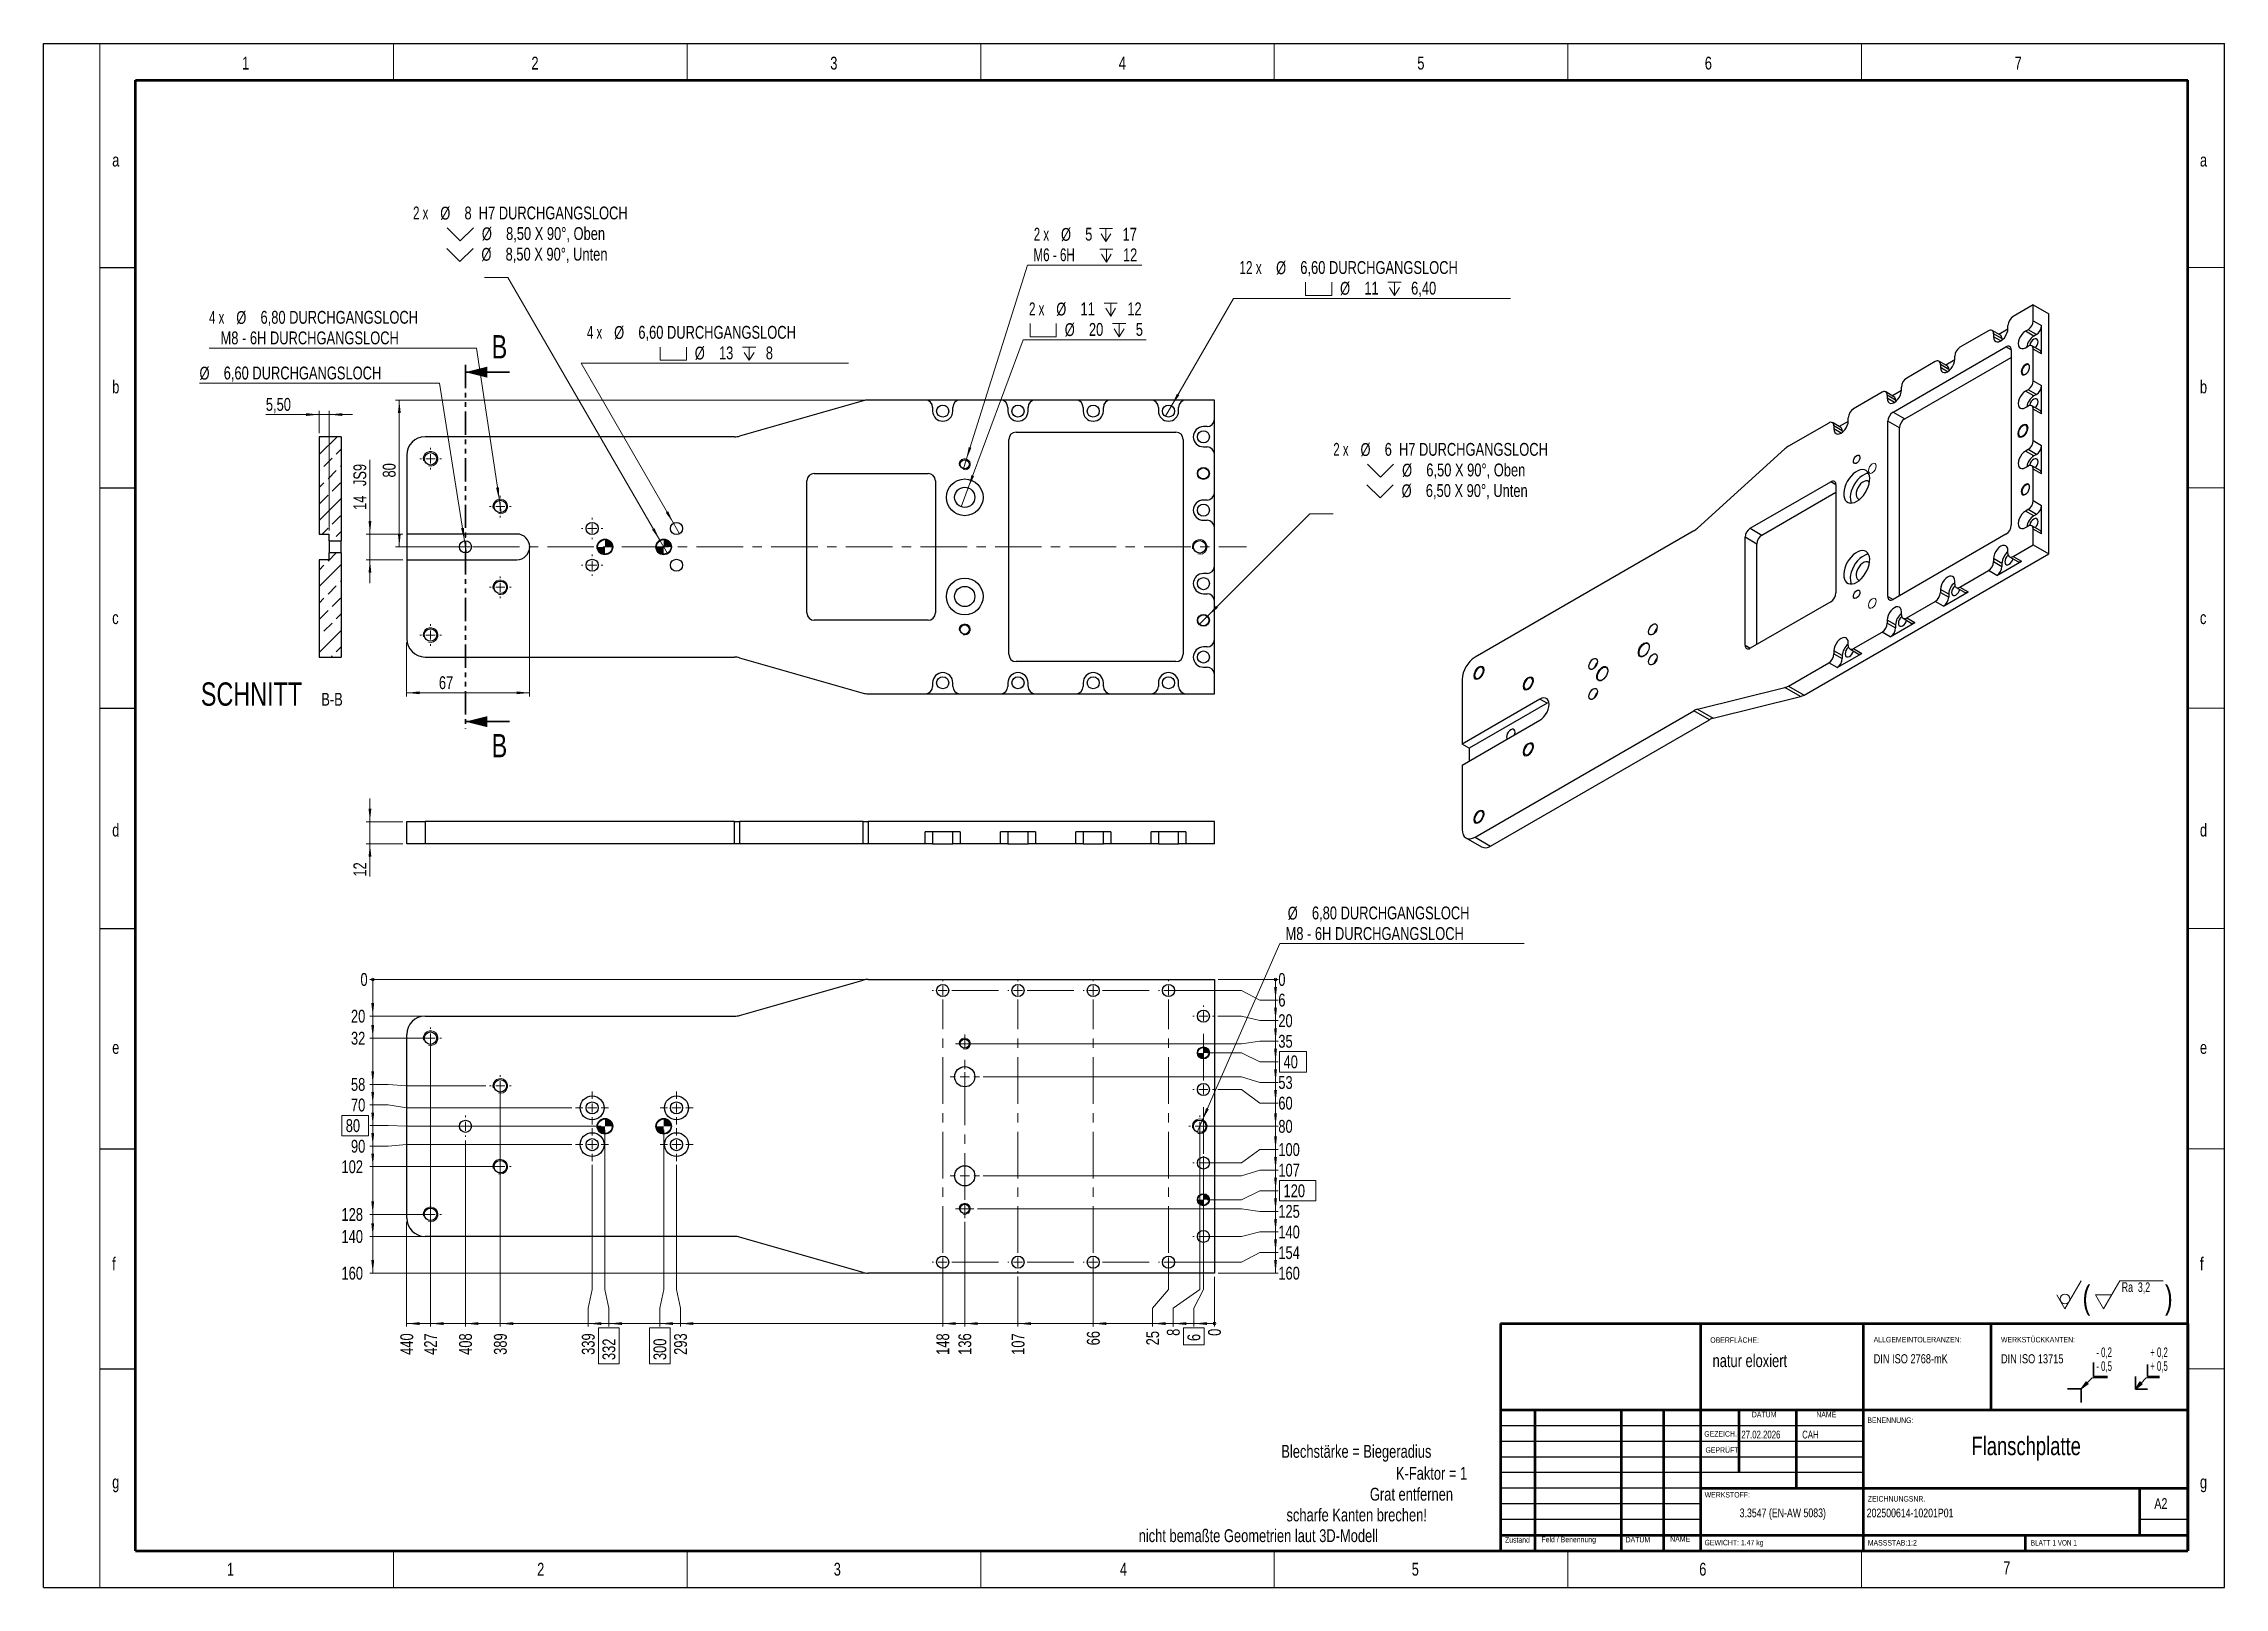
# Model space of a CAD drawing. Header units: millimetres. Extents: x 0 to 594, y 0 to 421.
import ezdxf

# ---------------------------------------------------------------- set-up
doc = ezdxf.new("R2010")
doc.units = ezdxf.units.MM
doc.header["$PDSIZE"] = -1
doc.linetypes.add('CENTERX2', pattern=[20.32, 12.7, -2.54, 2.54, -2.54])
doc.linetypes.add('PHANTOM', pattern=[12.7, 6.35, -1.27, 1.27, -1.27, 1.27, -1.27])
doc.styles.add('SLDTEXTSTYLE0', font='TXT', dxfattribs={"width": 0.605})
doc.styles.add('SLDTEXTSTYLE1', font='TXT', dxfattribs={"width": 0.75})
doc.styles.add('SLDTEXTSTYLE2', font='TXT', dxfattribs={"width": 0.678571})
doc.styles.add('SLDTEXTSTYLE3', font='TXT', dxfattribs={"width": 0.692308})
doc.styles.add('SLDTEXTSTYLE4', font='TXT', dxfattribs={"width": 0.666667})
doc.styles.add('SLDTEXTSTYLE5', font='TXT', dxfattribs={"width": 0.6875})
doc.dimstyles.new('SLDDIMSTYLE0', dxfattribs={"dimtxt": 3.5, "dimasz": 3.556, "dimexe": 0, "dimexo": 0.0625, "dimgap": 0.875, "dimtad": 0, "dimtih": 1, "dimtoh": 1, "dimdec": 6, "dimlfac": 2, "dimrnd": 1e-09, "dimzin": 12, "dimdsep": 46, "dimtxsty": 'SLDTEXTSTYLE1', "dimblk1": 'NONE', "dimsah": 1, "dimcen": 0, "dimadec": 0, "dimazin": 3, "dimtfac": 1, "dimtdec": 3, "dimtmove": 0, "dimatfit": 3, "dimldrblk": 'NONE', "dimfxl": 1, "dimfrac": 2, "dimtolj": 1, "dimarcsym": 0})
doc.dimstyles.new('SLDDIMSTYLE1', dxfattribs={"dimtxt": 3.5, "dimasz": 3.556, "dimexe": 0, "dimexo": 0.0625, "dimgap": 0.875, "dimtad": 0, "dimtih": 1, "dimtoh": 1, "dimlfac": 2, "dimrnd": 1e-09, "dimzin": 4, "dimdsep": 46, "dimtxsty": 'SLDTEXTSTYLE1', "dimblk1": 'NONE', "dimsah": 1, "dimcen": 0, "dimadec": 0, "dimazin": 1, "dimtfac": 1, "dimtdec": 3, "dimtmove": 0, "dimatfit": 3, "dimldrblk": 'NONE', "dimfxl": 1, "dimfrac": 2, "dimtolj": 1, "dimtzin": 12, "dimarcsym": 0})
doc.dimstyles.new('SLDDIMSTYLE10', dxfattribs={"dimtxt": 3.5, "dimasz": 3.556, "dimexe": 0, "dimexo": 0.0625, "dimgap": -0.875, "dimtad": 0, "dimtih": 1, "dimtoh": 1, "dimlfac": 2, "dimrnd": 1e-09, "dimzin": 12, "dimdsep": 46, "dimtxsty": 'SLDTEXTSTYLE1', "dimsah": 1, "dimcen": 0.09, "dimadec": 0, "dimazin": 3, "dimtfac": 1, "dimtdec": 3, "dimtofl": 0, "dimtmove": 0, "dimatfit": 3, "dimfxl": 1, "dimfrac": 2, "dimtolj": 1, "dimarcsym": 0})
doc.dimstyles.new('SLDDIMSTYLE2', dxfattribs={"dimtxt": 3.5, "dimasz": 3.556, "dimexe": 0, "dimexo": 0.0625, "dimgap": 0.875, "dimtad": 0, "dimtih": 1, "dimtoh": 1, "dimdec": 6, "dimlfac": 2, "dimrnd": 1e-09, "dimzin": 12, "dimdsep": 46, "dimtxsty": 'SLDTEXTSTYLE1', "dimblk1": 'NONE', "dimsah": 1, "dimcen": 0, "dimadec": 0, "dimazin": 3, "dimtfac": 1, "dimtdec": 3, "dimtmove": 0, "dimatfit": 3, "dimldrblk": 'NONE', "dimfxl": 1, "dimfrac": 2, "dimtolj": 1, "dimtzin": 12, "dimarcsym": 0})
doc.dimstyles.new('SLDDIMSTYLE3', dxfattribs={"dimtxt": 3.5, "dimasz": 3.556, "dimexe": 0, "dimexo": 0.0625, "dimgap": 0.875, "dimtad": 0, "dimtih": 1, "dimtoh": 1, "dimdec": 6, "dimlfac": 2, "dimrnd": 1e-09, "dimzin": 12, "dimdsep": 46, "dimtxsty": 'SLDTEXTSTYLE1', "dimblk1": 'NONE', "dimsah": 1, "dimcen": 0, "dimadec": 0, "dimazin": 3, "dimtfac": 1, "dimtdec": 3, "dimtmove": 0, "dimatfit": 3, "dimldrblk": 'NONE', "dimfxl": 1, "dimfrac": 2, "dimtolj": 1, "dimarcsym": 0})
doc.dimstyles.new('SLDDIMSTYLE4', dxfattribs={"dimtxt": 3.5, "dimasz": 3.556, "dimexe": 0, "dimexo": 0.0625, "dimgap": 0.875, "dimtad": 1, "dimlfac": 2, "dimrnd": 1e-09, "dimzin": 12, "dimdsep": 46, "dimtxsty": 'SLDTEXTSTYLE1', "dimsah": 1, "dimcen": 0.09, "dimadec": 0, "dimazin": 3, "dimtfac": 1, "dimtdec": 3, "dimtmove": 0, "dimatfit": 0, "dimfxl": 1, "dimfrac": 2, "dimtolj": 1, "dimarcsym": 0})
doc.dimstyles.new('SLDDIMSTYLE5', dxfattribs={"dimtxt": 3.5, "dimasz": 3.556, "dimexe": 0, "dimexo": 0.0625, "dimgap": 0.875, "dimtad": 1, "dimlfac": 2, "dimrnd": 1e-09, "dimzin": 12, "dimdsep": 46, "dimtxsty": 'SLDTEXTSTYLE1', "dimsah": 1, "dimcen": 0.09, "dimadec": 0, "dimazin": 3, "dimtfac": 1, "dimtdec": 3, "dimtofl": 0, "dimtmove": 0, "dimatfit": 3, "dimfxl": 1, "dimfrac": 2, "dimtolj": 1, "dimtzin": 12, "dimarcsym": 0})
doc.dimstyles.new('SLDDIMSTYLE7', dxfattribs={"dimtxt": 3.5, "dimasz": 3.556, "dimexe": 0, "dimexo": 0.0625, "dimgap": 0.875, "dimtad": 1, "dimlfac": 2, "dimrnd": 1e-09, "dimzin": 12, "dimdsep": 46, "dimtxsty": 'SLDTEXTSTYLE1', "dimsah": 1, "dimcen": 0.09, "dimadec": 0, "dimazin": 3, "dimtfac": 1, "dimtdec": 3, "dimtmove": 0, "dimatfit": 0, "dimfxl": 1, "dimfrac": 2, "dimtolj": 1, "dimtzin": 12, "dimarcsym": 0})
doc.dimstyles.new('SLDDIMSTYLE8', dxfattribs={"dimtxt": 3.5, "dimasz": 0.254, "dimexe": 0, "dimexo": 0.0625, "dimgap": 0.875, "dimtad": 0, "dimtih": 1, "dimtoh": 1, "dimdec": 0, "dimlfac": 2, "dimrnd": 1e-09, "dimdsep": 46, "dimtxsty": 'SLDTEXTSTYLE1', "dimblk1": 'ORIGIN', "dimblk2": 'ORIGIN', "dimsah": 1, "dimcen": 0.09, "dimadec": 0, "dimazin": 2, "dimtfac": 1, "dimtdec": 3, "dimtofl": 0, "dimtmove": 0, "dimatfit": 3, "dimldrblk": 'ORIGIN', "dimfxl": 1, "dimfrac": 2, "dimtolj": 1, "dimtzin": 12, "dimarcsym": 0})
doc.dimstyles.new('SLDDIMSTYLE9', dxfattribs={"dimtxt": 3.5, "dimasz": 3.556, "dimexe": 0, "dimexo": 0.0625, "dimgap": 0.875, "dimtad": 0, "dimtih": 1, "dimtoh": 1, "dimlfac": 2, "dimrnd": 1e-09, "dimzin": 12, "dimdsep": 46, "dimtxsty": 'SLDTEXTSTYLE1', "dimsah": 1, "dimcen": 0.09, "dimadec": 0, "dimazin": 3, "dimtfac": 1, "dimtdec": 3, "dimtofl": 0, "dimtmove": 0, "dimatfit": 3, "dimfxl": 1, "dimfrac": 2, "dimtolj": 1, "dimtzin": 12, "dimarcsym": 0})
pattern_1 = [(45, (0, 0), (-8.98026, 8.98026), []), (45, (4.49, 0), (-8.98026, 8.98026), [3.175, -1.5875]), (45, (8.98, 0), (-8.98026, 8.98026), [3.175, -1.5875]), (45, (13.47, 0), (-8.98026, 8.98026), [3.175, -1.5875])]

msp = doc.modelspace()

# ---------------------------------------------------------------- texts
at = {"color": 7, "linetype": 'Continuous', "lineweight": 0}
for s, insert, char_height, attachment_point, style in [('1', (54.0415715, 416.94451184), 3.5, 1, 'SLDTEXTSTYLE1'), ('2', (132.85539515, 416.94451184), 3.5, 1, 'SLDTEXTSTYLE1'), ('3', (214.2522239, 416.94451184), 3.5, 1, 'SLDTEXTSTYLE1'), ('4', (292.83247811, 416.94451184), 3.5, 1, 'SLDTEXTSTYLE1'), ('5', (374.1416541, 416.94451184), 3.5, 1, 'SLDTEXTSTYLE1'), ('6', (452.43937912, 416.94451184), 3.5, 1, 'SLDTEXTSTYLE1'), ('7', (536.82579365, 416.94451184), 3.5, 1, 'SLDTEXTSTYLE1'), ('a', (18.6747776, 390.52557853), 3.5, 1, 'SLDTEXTSTYLE1'), ('a', (587.3021911, 390.52557853), 3.5, 1, 'SLDTEXTSTYLE1'), ('b', (18.6747776, 328.73963754), 3.5, 1, 'SLDTEXTSTYLE1'), ('b', (587.3021911, 328.73963754), 3.5, 1, 'SLDTEXTSTYLE1'), ('c', (18.6747776, 265.88226405), 3.5, 1, 'SLDTEXTSTYLE1'), ('c', (587.3021911, 265.88226405), 3.5, 1, 'SLDTEXTSTYLE1'), ('d', (18.6747776, 208.0249089), 3.5, 1, 'SLDTEXTSTYLE1'), ('d', (587.3021911, 208.0249089), 3.5, 1, 'SLDTEXTSTYLE1'), ('e', (18.6747776, 148.81573132), 3.5, 1, 'SLDTEXTSTYLE1'), ('e', (587.3021911, 148.81573132), 3.5, 1, 'SLDTEXTSTYLE1'), ('f', (18.6747776, 89.89847894), 3.5, 1, 'SLDTEXTSTYLE1'), ('f', (587.3021911, 89.89847894), 3.5, 1, 'SLDTEXTSTYLE1'), ('OBERFLÄCHE:', (453.9381905, 68.12769026), 1.5, 1, 'SLDTEXTSTYLE1'), ('natur eloxiert', (454.56794544, 63.50687036), 3.5, 1, 'SLDTEXTSTYLE1'), ('DATUM', (465.26343171, 47.83609911), 1.5, 1, 'SLDTEXTSTYLE1'), ('NAME', (482.81171976, 47.83609911), 1.5, 1, 'SLDTEXTSTYLE1'), ('GEZEICH.', (452.30308488, 42.56059532), 1.5, 1, 'SLDTEXTSTYLE1'), ('27.02.2026', (462.41326944, 42.68287359), 2.116666667, 1, 'SLDTEXTSTYLE1'), ('CAH', (478.97064771, 42.68287359), 2.116666667, 1, 'SLDTEXTSTYLE1'), ('BENENNUNG:', (496.71822754, 46.27841371), 1.5, 1, 'SLDTEXTSTYLE1'), ('Blechstärke = Biegeradius', (337.10179329, 38.79766444), 3.5, 1, 'SLDTEXTSTYLE1'), ('GEPRÜFT', (452.62657448, 38.17561198), 1.5, 1, 'SLDTEXTSTYLE1'), ('Flanschplatte', (539.97058406, 41.01973775), 5, 2, 'SLDTEXTSTYLE1'), ('K-Faktor = 1', (368.31973947, 32.82875922), 3.5, 1, 'SLDTEXTSTYLE1'), ('g', (18.6747776, 30.45751765), 3.5, 1, 'SLDTEXTSTYLE1'), ('Grat entfernen', (361.23296582, 27.13173345), 3.5, 1, 'SLDTEXTSTYLE1'), ('WERKSTOFF:', (452.40790291, 25.98613571), 1.5, 1, 'SLDTEXTSTYLE1'), ('ZEICHNUNGSNR.', (496.83600672, 24.86871725), 1.5, 1, 'SLDTEXTSTYLE1'), ('A2', (574.88302545, 24.30052394), 2.910416667, 1, 'SLDTEXTSTYLE1'), ('g', (587.3021911, 30.45751765), 3.5, 1, 'SLDTEXTSTYLE1'), ('scharfe Kanten brechen!', (338.51213717, 21.48298644), 3.5, 1, 'SLDTEXTSTYLE1'), ('3.3547 (EN-AW 5083)', (473.68719644, 21.48564523), 2.38125, 2, 'SLDTEXTSTYLE1'), ('202500614-10201P01', (496.54205994, 21.46389784), 2.38125, 1, 'SLDTEXTSTYLE1'), ('nicht bemaßte Geometrien laut 3D-Modell', (298.2566677, 15.83528838), 3.5, 1, 'SLDTEXTSTYLE1'), ('Zustand', (398.02209644, 13.69846008), 1.5, 1, 'SLDTEXTSTYLE1'), ('Feld / Benennung', (407.959194, 13.78923113), 1.5, 1, 'SLDTEXTSTYLE1'), ('DATUM', (430.87181409, 13.75189781), 1.5, 1, 'SLDTEXTSTYLE1'), ('NAME', (443.02164296, 13.93866117), 1.5, 1, 'SLDTEXTSTYLE1'), ('GEWICHT: 1.47 kg', (452.37985173, 12.94939133), 1.4986, 1, 'SLDTEXTSTYLE1'), ('MASSSTAB:1:2', (496.83600672, 12.9001667), 1.5, 1, 'SLDTEXTSTYLE1'), ('BLATT 1 VON 1', (541.24033503, 12.9001667), 1.5, 1, 'SLDTEXTSTYLE3'), ('1', (49.92178444, 6.69848198), 3.5, 1, 'SLDTEXTSTYLE1'), ('2', (134.41889962, 6.69848198), 3.5, 1, 'SLDTEXTSTYLE1'), ('3', (215.19047829, 6.69848198), 3.5, 1, 'SLDTEXTSTYLE1'), ('4', (293.13753328, 6.69848198), 3.5, 1, 'SLDTEXTSTYLE1'), ('5', (372.62287494, 6.69848198), 3.5, 1, 'SLDTEXTSTYLE1'), ('6', (450.91640635, 6.69848198), 3.5, 1, 'SLDTEXTSTYLE1'), ('7', (533.71600719, 7.0826401), 3.5, 1, 'SLDTEXTSTYLE1')]:
    msp.add_mtext(s, dxfattribs=dict(at, insert=insert, char_height=char_height, attachment_point=attachment_point, style=style))
at = {"color": 7, "linetype": 'Continuous', "char_height": 6.35, "attachment_point": 1, "style": 'SLDTEXTSTYLE1'}
for insert in [(122.02422991, 341.09696448), (122.02422991, 232.45433488)]:
    msp.add_mtext('B', dxfattribs=dict(at, insert=insert))

# ---------------------------------------------------------------- blocks, each defined once
blk = doc.blocks.new('SW_NOTE_0')
at = {"color": 0, "linetype": 'Continuous', "lineweight": 0, "insert": (0, 4.51), "char_height": 3.5, "attachment_point": 1, "style": 'SLDTEXTSTYLE0'}
blk.add_mtext('+ 0,5', dxfattribs=at)
blk = doc.blocks.new('SW_NOTE_0_1')
at = {"color": 0, "linetype": 'Continuous', "lineweight": 0, "insert": (0, 4.51), "char_height": 3.5, "attachment_point": 1, "style": 'SLDTEXTSTYLE0'}
blk.add_mtext('+ 0,2', dxfattribs=at)
blk = doc.blocks.new('SW_NOTE_0_2')
at = {"color": 0, "linetype": 'Continuous', "lineweight": 0, "insert": (0, 4.51), "char_height": 3.5, "attachment_point": 1, "style": 'SLDTEXTSTYLE0'}
blk.add_mtext('- 0,2', dxfattribs=at)
blk = doc.blocks.new('SW_NOTE_0_3')
at = {"color": 0, "linetype": 'Continuous', "lineweight": 0, "insert": (0, 4.51), "char_height": 3.5, "attachment_point": 1, "style": 'SLDTEXTSTYLE0'}
blk.add_mtext('- 0,5', dxfattribs=at)
blk = doc.blocks.new('Block3')
at = {"linetype": 'Continuous'}
for points in [[(735.45, 277.8), (737.92, 279.57), (737.22, 280.27)], [(755.16, 277.71), (757.62, 279.47), (756.78, 280.26)]]:
    blk.add_hatch(color=7, dxfattribs=at).paths.add_polyline_path(points, flags=0)
at = {"color": 7, "linetype": 'Continuous', "lineweight": 35}
for p, q in [((739.95, 287.3), (739.95, 282.3)), ((759.52, 286.66), (759.52, 282.3)), ((730.45, 277.8), (735.45, 277.8)), ((735.45, 277.8), (735.45, 272.8)), ((739.95, 282.3), (744.95, 282.3)), ((755.16, 277.71), (755.16, 282.3)), ((759.52, 277.71), (755.16, 277.71)), ((759.52, 282.3), (763.89, 282.3))]:
    blk.add_line(p, q, dxfattribs=at)
at = {"color": 7, "linetype": 'Continuous', "lineweight": 18}
for p, q in [((735.45, 277.8), (739.45, 281.8)), ((735.45, 277.8), (737.22, 280.27)), ((735.45, 277.8), (737.92, 279.57)), ((737.22, 280.27), (737.92, 279.57)), ((739.45, 281.8), (744.95, 281.8)), ((755.16, 277.71), (759.02, 281.8)), ((755.16, 277.71), (756.78, 280.26)), ((755.16, 277.71), (757.62, 279.47)), ((756.78, 280.26), (757.62, 279.47)), ((759.02, 281.8), (763.89, 281.8))]:
    blk.add_line(p, q, dxfattribs=at)
at = {"color": 7, "linetype": 'Continuous', "lineweight": 0}
for p in [(737.57, 279.92), (757.2, 279.87)]:
    blk.add_point(p, dxfattribs=at)
for name, p in [('SW_NOTE_0_2', (740.95, 288.28)), ('SW_NOTE_0_3', (740.95, 283.27)), ('SW_NOTE_0_1', (760.52, 288.29)), ('SW_NOTE_0', (760.52, 283.3))]:
    blk.add_blockref(name, p, dxfattribs=at)
blk = doc.blocks.new('SW_NOTE_0_4')
at = {"color": 0, "linetype": 'Continuous', "lineweight": 0}
for p, q in [((-4.81, 1.87), (-0.35, 9.43)), ((5.71, 1.87), (10.17, 9.43)), ((10.17, 9.43), (21.96, 9.43)), ((-4.81, 1.87), (-7.04, 5.65)), ((5.71, 1.87), (3.48, 5.65)), ((7.94, 5.65), (3.48, 5.65))]:
    blk.add_line(p, q, dxfattribs=at)
blk.add_circle((-4.81, 4.52), 1.32, dxfattribs=at)
at = {"color": 0, "linetype": 'Continuous', "lineweight": 0, "attachment_point": 1}
for s, insert, char_height, style in [('(', (0, 8.19), 6.35, 'SLDTEXTSTYLE1'), ('Ra  3,2', (10.66, 9.06), 2.646, 'SLDTEXTSTYLE2'), (')', (22.41, 8.19), 6.35, 'SLDTEXTSTYLE1')]:
    blk.add_mtext(s, dxfattribs=dict(at, insert=insert, char_height=char_height, style=style))
blk = doc.blocks.new('SW_NOTE_0_5')
at = {"color": 0, "linetype": 'Continuous', "lineweight": 0, "attachment_point": 1, "style": 'SLDTEXTSTYLE1'}
for s, insert, char_height in [('ALLGEMEINTOLERANZEN:', (0, 1.93), 1.5), ('DIN ISO 2768-mK', (0, -2.78), 2.5)]:
    blk.add_mtext(s, dxfattribs=dict(at, insert=insert, char_height=char_height))
blk = doc.blocks.new('SW_NOTE_0_6')
at = {"color": 0, "linetype": 'Continuous', "lineweight": 0, "attachment_point": 1, "style": 'SLDTEXTSTYLE1'}
for s, insert, char_height in [('WERKSTÜCKKANTEN:', (0, 1.93), 1.5), ('DIN ISO 13715', (0, -2.78), 2.5)]:
    blk.add_mtext(s, dxfattribs=dict(at, insert=insert, char_height=char_height))
blk = doc.blocks.new('SW_SYMBOL_HOLE_SINK')
at = {"color": 0, "linetype": 'Continuous', "lineweight": 18}
for p, q in [((0, 875), (800, 75)), ((800, 75), (1600, 875))]:
    blk.add_line(p, q, dxfattribs=at)
blk = doc.blocks.new('_D')
at = {"color": 7, "linetype": 'Continuous', "lineweight": 0}
for p, q in [((317.03, 264.56), (344.91, 292.45)), ((344.91, 292.45), (351.26, 292.45)), ((314.73, 262.26), (317.03, 264.56))]:
    blk.add_line(p, q, dxfattribs=at)
at = {"color": 7, "linetype": 'Continuous', "lineweight": 18}
blk.add_solid([(317.03, 264.56), (319.82, 266.81), (319.28, 267.35)], dxfattribs=at)
at = {"color": 7, "linetype": 'Continuous', "lineweight": 18, "xscale": 0.0044707031, "yscale": 0.0044707031, "zscale": 0.0044707031}
for p in [(360.55, 302.04), (360.43, 296.43)]:
    blk.add_blockref('SW_SYMBOL_HOLE_SINK', p, dxfattribs=at)
at = {"color": 7, "linetype": 'Continuous', "lineweight": 18, "char_height": 3.5, "attachment_point": 1}
for s, insert, style in [('2 x', (351.26, 311.73), 'SLDTEXTSTYLE4'), ('%%c', (358.67, 311.68), 'SLDTEXTSTYLE1'), ('6', (365.26, 311.73), 'SLDTEXTSTYLE1'), ('H7 DURCHGANGSLOCH', (369.14, 311.73), 'SLDTEXTSTYLE1'), ('%%c', (370, 306.07), 'SLDTEXTSTYLE1'), ('6,50 X 90°, Oben', (376.59, 306.12), 'SLDTEXTSTYLE1'), ('%%c', (369.87, 300.46), 'SLDTEXTSTYLE1'), ('6,50 X 90°, Unten', (376.46, 300.51), 'SLDTEXTSTYLE1')]:
    blk.add_mtext(s, dxfattribs=dict(at, insert=insert, style=style))
blk = doc.blocks.new('_None')
blk = doc.blocks.new('SW_SYMBOL_HOLE_SPOT')
at = {"color": 0, "linetype": 'Continuous', "lineweight": 18}
for p, q in [((0, 875), (0, 75)), ((0, 75), (1600, 75)), ((1600, 75), (1600, 875))]:
    blk.add_line(p, q, dxfattribs=at)
blk = doc.blocks.new('SW_SYMBOL_HOLE_DEPTH')
at = {"color": 0, "linetype": 'Continuous', "lineweight": 18}
for p, q in [((0, 875), (800, 875)), ((100, 555), (400, 75)), ((400, 875), (400, 75)), ((700, 555), (400, 75))]:
    blk.add_line(p, q, dxfattribs=at)
blk = doc.blocks.new('_D_1')
at = {"color": 7, "linetype": 'Continuous', "lineweight": 0}
for p, q in [((307.21, 321.84), (324.09, 351.08)), ((324.09, 351.08), (399.49, 351.08)), ((305.56, 318.98), (307.21, 321.84))]:
    blk.add_line(p, q, dxfattribs=at)
at = {"color": 7, "linetype": 'Continuous', "lineweight": 18}
blk.add_solid([(307.21, 321.84), (309.32, 324.73), (308.66, 325.11)], dxfattribs=at)
at = {"color": 7, "linetype": 'Continuous', "lineweight": 18, "xscale": 0.0044707031, "yscale": 0.0044707031, "zscale": 0.0044707031}
for name, p in [('SW_SYMBOL_HOLE_SPOT', (343.67, 351.57)), ('SW_SYMBOL_HOLE_DEPTH', (366.15, 351.57))]:
    blk.add_blockref(name, p, dxfattribs=at)
at = {"color": 7, "linetype": 'Continuous', "lineweight": 18, "char_height": 3.5, "attachment_point": 1}
for s, insert, style in [('12 x', (325.68, 361.26), 'SLDTEXTSTYLE5'), ('%%c', (335.68, 361.2), 'SLDTEXTSTYLE1'), ('6,60 DURCHGANGSLOCH', (342.27, 361.26), 'SLDTEXTSTYLE1'), ('%%c', (353.11, 355.59), 'SLDTEXTSTYLE1'), ('11', (359.71, 355.65), 'SLDTEXTSTYLE1'), ('6,40', (372.46, 355.65), 'SLDTEXTSTYLE1')]:
    blk.add_mtext(s, dxfattribs=dict(at, insert=insert, style=style))
blk = doc.blocks.new('_D_2')
at = {"color": 7, "linetype": 'Continuous', "lineweight": 0}
for p, q in [((251.26, 307.1), (268, 360.16)), ((268, 360.16), (299.13, 360.16)), ((250.51, 304.72), (251.26, 307.1))]:
    blk.add_line(p, q, dxfattribs=at)
at = {"color": 7, "linetype": 'Continuous', "lineweight": 18}
blk.add_solid([(251.26, 307.1), (252.69, 310.38), (251.97, 310.61)], dxfattribs=at)
at = {"color": 7, "linetype": 'Continuous', "lineweight": 18, "xscale": 0.0044707031, "yscale": 0.0044707031, "zscale": 0.0044707031}
for p in [(287.55, 366.25), (287.66, 360.64)]:
    blk.add_blockref('SW_SYMBOL_HOLE_DEPTH', p, dxfattribs=at)
at = {"color": 7, "linetype": 'Continuous', "lineweight": 18, "char_height": 3.5, "attachment_point": 1}
for s, insert, style in [('2 x', (269.69, 370.33), 'SLDTEXTSTYLE4'), ('%%c', (277.1, 370.28), 'SLDTEXTSTYLE1'), ('5', (283.69, 370.33), 'SLDTEXTSTYLE1'), ('17', (293.87, 370.33), 'SLDTEXTSTYLE1'), ('M6 - 6H', (269.58, 364.72), 'SLDTEXTSTYLE2'), ('12', (293.97, 364.72), 'SLDTEXTSTYLE1')]:
    blk.add_mtext(s, dxfattribs=dict(at, insert=insert, style=style))
blk = doc.blocks.new('_D_3')
at = {"color": 7, "linetype": 'Continuous', "lineweight": 0}
for p, q in [((251.84, 299.49), (266.81, 339.83)), ((266.81, 339.83), (300.31, 339.83)), ((249.93, 294.33), (251.84, 299.49))]:
    blk.add_line(p, q, dxfattribs=at)
at = {"color": 7, "linetype": 'Continuous', "lineweight": 18}
blk.add_solid([(251.84, 299.49), (253.43, 302.69), (252.72, 302.96)], dxfattribs=at)
at = {"color": 7, "linetype": 'Continuous', "lineweight": 18, "xscale": 0.0044707031, "yscale": 0.0044707031, "zscale": 0.0044707031}
for name, p in [('SW_SYMBOL_HOLE_DEPTH', (288.85, 345.93)), ('SW_SYMBOL_HOLE_SPOT', (268.67, 340.32)), ('SW_SYMBOL_HOLE_DEPTH', (291.16, 340.32))]:
    blk.add_blockref(name, p, dxfattribs=at)
at = {"color": 7, "linetype": 'Continuous', "lineweight": 18, "char_height": 3.5, "attachment_point": 1}
for s, insert, style in [('2 x', (268.4, 350.01), 'SLDTEXTSTYLE4'), ('%%c', (275.81, 349.95), 'SLDTEXTSTYLE1'), ('11', (282.4, 350.01), 'SLDTEXTSTYLE1'), ('12', (295.16, 350.01), 'SLDTEXTSTYLE1'), ('%%c', (278.12, 344.34), 'SLDTEXTSTYLE1'), ('20', (284.71, 344.4), 'SLDTEXTSTYLE1'), ('5', (297.47, 344.4), 'SLDTEXTSTYLE1')]:
    blk.add_mtext(s, dxfattribs=dict(at, insert=insert, style=style))
blk = doc.blocks.new('_D_4')
at = {"color": 7, "linetype": 'Continuous', "lineweight": 0}
for p, q in [((171.56, 289.84), (146.39, 333.44)), ((146.39, 333.44), (219.2, 333.44)), ((173.21, 286.98), (171.56, 289.84))]:
    blk.add_line(p, q, dxfattribs=at)
at = {"color": 7, "linetype": 'Continuous', "lineweight": 18}
blk.add_solid([(171.56, 289.84), (170.11, 293.11), (169.45, 292.73)], dxfattribs=at)
at = {"color": 7, "linetype": 'Continuous', "lineweight": 18, "xscale": 0.0044707031, "yscale": 0.0044707031, "zscale": 0.0044707031}
for name, p in [('SW_SYMBOL_HOLE_SPOT', (167.91, 333.92)), ('SW_SYMBOL_HOLE_DEPTH', (190.39, 333.92))]:
    blk.add_blockref(name, p, dxfattribs=at)
at = {"color": 7, "linetype": 'Continuous', "lineweight": 18, "char_height": 3.5, "attachment_point": 1}
for s, insert, style in [('4 x', (147.98, 343.61), 'SLDTEXTSTYLE4'), ('%%c', (155.39, 343.56), 'SLDTEXTSTYLE1'), ('6,60 DURCHGANGSLOCH', (161.98, 343.61), 'SLDTEXTSTYLE1'), ('%%c', (177.35, 337.95), 'SLDTEXTSTYLE1'), ('13', (183.94, 338), 'SLDTEXTSTYLE1'), ('8', (196.7, 338), 'SLDTEXTSTYLE1')]:
    blk.add_mtext(s, dxfattribs=dict(at, insert=insert, style=style))
blk = doc.blocks.new('_D_5')
at = {"color": 7, "linetype": 'Continuous', "lineweight": 0}
for p, q in [((126.44, 356.83), (120.09, 356.83)), ((167.82, 285.25), (126.44, 356.83)), ((169.95, 281.57), (167.82, 285.25))]:
    blk.add_line(p, q, dxfattribs=at)
at = {"color": 7, "linetype": 'Continuous', "lineweight": 18}
blk.add_solid([(167.82, 285.25), (166.37, 288.52), (165.71, 288.14)], dxfattribs=at)
at = {"color": 7, "linetype": 'Continuous', "lineweight": 18, "xscale": 0.0044707031, "yscale": 0.0044707031, "zscale": 0.0044707031}
for p in [(109.92, 366.43), (109.8, 360.82)]:
    blk.add_blockref('SW_SYMBOL_HOLE_SINK', p, dxfattribs=at)
at = {"color": 7, "linetype": 'Continuous', "lineweight": 18, "char_height": 3.5, "attachment_point": 1}
for s, insert, style in [('2 x', (100.62, 376.12), 'SLDTEXTSTYLE4'), ('%%c', (108.04, 376.07), 'SLDTEXTSTYLE1'), ('8', (114.63, 376.12), 'SLDTEXTSTYLE1'), ('H7 DURCHGANGSLOCH', (118.51, 376.12), 'SLDTEXTSTYLE1'), ('%%c', (119.36, 370.46), 'SLDTEXTSTYLE1'), ('8,50 X 90°, Oben', (125.95, 370.51), 'SLDTEXTSTYLE1'), ('%%c', (119.24, 364.85), 'SLDTEXTSTYLE1'), ('8,50 X 90°, Unten', (125.83, 364.9), 'SLDTEXTSTYLE1')]:
    blk.add_mtext(s, dxfattribs=dict(at, insert=insert, style=style))
blk = doc.blocks.new('_D_6')
at = {"color": 7, "linetype": 'Continuous', "lineweight": 0}
for p, q in [((107.86, 327.97), (42.46, 327.97)), ((114.63, 285.04), (107.86, 327.97)), ((115.14, 281.78), (114.63, 285.04))]:
    blk.add_line(p, q, dxfattribs=at)
at = {"color": 7, "linetype": 'Continuous', "lineweight": 18}
blk.add_solid([(114.63, 285.04), (114.45, 288.61), (113.7, 288.5)], dxfattribs=at)
at = {"color": 7, "linetype": 'Continuous', "lineweight": 18, "char_height": 3.5, "attachment_point": 1, "style": 'SLDTEXTSTYLE1'}
for s, insert in [('%%c', (42.46, 332.48)), ('6,60 DURCHGANGSLOCH', (49.05, 332.53))]:
    blk.add_mtext(s, dxfattribs=dict(at, insert=insert))
blk = doc.blocks.new('_D_7')
at = {"color": 7, "linetype": 'Continuous', "lineweight": 0}
for p, q in [((117.87, 337.58), (45.06, 337.58)), ((124.13, 296.09), (117.87, 337.58)), ((124.64, 292.73), (124.13, 296.09))]:
    blk.add_line(p, q, dxfattribs=at)
at = {"color": 7, "linetype": 'Continuous', "lineweight": 18}
blk.add_solid([(124.13, 296.09), (123.98, 299.67), (123.22, 299.55)], dxfattribs=at)
at = {"color": 7, "linetype": 'Continuous', "lineweight": 18, "char_height": 3.5, "attachment_point": 1}
for s, insert, style in [('4 x', (45.06, 347.7), 'SLDTEXTSTYLE4'), ('%%c', (52.48, 347.65), 'SLDTEXTSTYLE1'), ('6,80 DURCHGANGSLOCH', (59.07, 347.7), 'SLDTEXTSTYLE1'), ('M8 - 6H DURCHGANGSLOCH', (48.19, 342.09), 'SLDTEXTSTYLE1')]:
    blk.add_mtext(s, dxfattribs=dict(at, insert=insert, style=style))
blk = doc.blocks.new('_D_8')
at = {"color": 7, "linetype": 'Continuous', "lineweight": 0}
for p, q in [((88.88, 286.91), (88.88, 307.11)), ((97.88, 286.91), (87.88, 286.91)), ((88.88, 286.91), (88.88, 279.91)), ((97.88, 279.91), (87.88, 279.91)), ((88.88, 279.91), (88.88, 273.56))]:
    blk.add_line(p, q, dxfattribs=at)
at = {"color": 7, "linetype": 'Continuous', "lineweight": 18}
for points in [[(88.88, 286.91), (89.26, 290.47), (88.5, 290.47)], [(88.88, 279.91), (88.5, 276.36), (89.26, 276.36)]]:
    blk.add_solid(points, dxfattribs=at)
at = {"color": 7, "linetype": 'Continuous', "lineweight": 18, "char_height": 3.5, "attachment_point": 1, "rotation": 90, "style": 'SLDTEXTSTYLE1'}
for s, insert in [('JS9', (84.37, 299.97)), ('14', (84.37, 293.49))]:
    blk.add_mtext(s, dxfattribs=dict(at, insert=insert))
blk = doc.blocks.new('_D_9')
at = {"color": 7, "linetype": 'Continuous', "lineweight": 0}
for p, q in [((223.58, 323.41), (95.88, 323.41)), ((96.88, 323.41), (96.88, 283.41)), ((115.88, 283.41), (95.88, 283.41))]:
    blk.add_line(p, q, dxfattribs=at)
at = {"color": 7, "linetype": 'Continuous', "lineweight": 18}
for points in [[(96.88, 323.41), (96.5, 319.86), (97.26, 319.86)], [(96.88, 283.41), (97.26, 286.97), (96.5, 286.97)]]:
    blk.add_solid(points, dxfattribs=at)
at = {"color": 7, "linetype": 'Continuous', "lineweight": 18, "insert": (92.37, 302.31), "char_height": 3.5, "attachment_point": 1, "rotation": 90, "style": 'SLDTEXTSTYLE1'}
blk.add_mtext('80', dxfattribs=at)
blk = doc.blocks.new('_D_10')
at = {"color": 7, "linetype": 'Continuous', "lineweight": 0}
for p, q in [((132.38, 282.41), (132.38, 242.67)), ((98.88, 257.41), (98.88, 242.67)), ((98.88, 243.67), (132.38, 243.67))]:
    blk.add_line(p, q, dxfattribs=at)
at = {"color": 7, "linetype": 'Continuous', "lineweight": 18}
for points in [[(98.88, 243.67), (102.44, 243.29), (102.44, 244.05)], [(132.38, 243.67), (128.83, 244.05), (128.83, 243.29)]]:
    blk.add_solid(points, dxfattribs=at)
at = {"color": 7, "linetype": 'Continuous', "lineweight": 18, "insert": (107.66, 248.18), "char_height": 3.5, "attachment_point": 1, "style": 'SLDTEXTSTYLE1'}
blk.add_mtext('67', dxfattribs=at)
blk = doc.blocks.new('SW_CENTERMARKSYMBOL_0')
at = {"color": 0, "linetype": 'Continuous', "lineweight": 18}
for p, q in [((-2.5, 0), (-2.9, 0)), ((0, 0), (-1.25, 0)), ((0, 2.5), (0, 2.9)), ((0, 0), (0, 1.25)), ((0, 0), (0, -1.25)), ((0, 0), (1.25, 0)), ((2.5, 0), (2.9, 0)), ((0, -2.5), (0, -2.9))]:
    blk.add_line(p, q, dxfattribs=at)
blk = doc.blocks.new('SW_CENTERMARKSYMBOL_1')
at = {"color": 0, "linetype": 'Continuous', "lineweight": 18}
for p, q in [((-2.5, 0), (-2.95, 0)), ((0, 0), (-1.25, 0)), ((0, 2.5), (0, 2.95)), ((0, 0), (0, 1.25)), ((0, 0), (0, -1.25)), ((0, 0), (1.25, 0)), ((2.5, 0), (2.95, 0)), ((0, -2.5), (0, -2.95))]:
    blk.add_line(p, q, dxfattribs=at)
blk = doc.blocks.new('SW_CENTERMARKSYMBOL_2')
at = {"color": 0, "linetype": 'Continuous', "lineweight": 18}
for p, q in [((-2.5, 0), (-2.95, 0)), ((0, 0), (-1.25, 0)), ((0, 2.5), (0, 2.95)), ((0, 0), (0, 1.25)), ((0, 0), (0, -1.25)), ((0, 0), (1.25, 0)), ((2.5, 0), (2.95, 0)), ((0, -2.5), (0, -2.95))]:
    blk.add_line(p, q, dxfattribs=at)
blk = doc.blocks.new('SW_CENTERMARKSYMBOL_3')
at = {"color": 0, "linetype": 'Continuous', "lineweight": 18}
for p, q in [((-2.5, 0), (-2.95, 0)), ((0, 0), (-1.25, 0)), ((0, 2.5), (0, 2.95)), ((0, 0), (0, 1.25)), ((0, 0), (0, -1.25)), ((0, 0), (1.25, 0)), ((2.5, 0), (2.95, 0)), ((0, -2.5), (0, -2.95))]:
    blk.add_line(p, q, dxfattribs=at)
blk = doc.blocks.new('SW_CENTERMARKSYMBOL_4')
at = {"color": 0, "linetype": 'Continuous', "lineweight": 18}
for p, q in [((-2.5, 0), (-2.95, 0)), ((0, 0), (-1.25, 0)), ((0, 2.5), (0, 2.95)), ((0, 0), (0, 1.25)), ((0, 0), (0, -1.25)), ((0, 0), (1.25, 0)), ((2.5, 0), (2.95, 0)), ((0, -2.5), (0, -2.95))]:
    blk.add_line(p, q, dxfattribs=at)
blk = doc.blocks.new('SW_CENTERMARKSYMBOL_5')
at = {"color": 0, "linetype": 'Continuous', "lineweight": 18}
for p, q in [((-2.5, 0), (-2.9, 0)), ((0, 0), (-1.25, 0)), ((0, 2.5), (0, 2.9)), ((0, 0), (0, 1.25)), ((0, 0), (0, -1.25)), ((0, 0), (1.25, 0)), ((2.5, 0), (2.9, 0)), ((0, -2.5), (0, -2.9))]:
    blk.add_line(p, q, dxfattribs=at)
blk = doc.blocks.new('SW_CENTERMARKSYMBOL_6')
at = {"color": 0, "linetype": 'Continuous', "lineweight": 18}
for p, q in [((-2.5, 0), (-2.9, 0)), ((0, 0), (-1.25, 0)), ((0, 2.5), (0, 2.9)), ((0, 0), (0, 1.25)), ((0, 0), (0, -1.25)), ((0, 0), (1.25, 0)), ((2.5, 0), (2.9, 0)), ((0, -2.5), (0, -2.9))]:
    blk.add_line(p, q, dxfattribs=at)
blk = doc.blocks.new('SW_DOWELSYMBOL_0')
at = {"linetype": 'Continuous', "lineweight": 0}
h = blk.add_hatch(color=0, dxfattribs=at)
edge = h.paths.add_edge_path(flags=0)
edge.add_arc((0, 0), 2.12, 180, 270)
edge.add_line((0, -2.12), (0, 0))
edge.add_line((0, 0), (-2.12, 0))
h = blk.add_hatch(color=0, dxfattribs=at)
edge = h.paths.add_edge_path(flags=0)
edge.add_arc((0, 0), 2.12, 0, 90)
edge.add_line((0, 2.12), (0, 0))
edge.add_line((0, 0), (2.12, 0))
at = {"color": 0, "linetype": 'Continuous', "lineweight": 0}
blk.add_circle((0, 0), 2.12, dxfattribs=at)
blk = doc.blocks.new('SW_DOWELSYMBOL_1')
at = {"linetype": 'Continuous', "lineweight": 0}
h = blk.add_hatch(color=0, dxfattribs=at)
edge = h.paths.add_edge_path(flags=0)
edge.add_arc((0, 0), 2.12, 180, 270)
edge.add_line((0, -2.12), (0, 0))
edge.add_line((0, 0), (-2.12, 0))
h = blk.add_hatch(color=0, dxfattribs=at)
edge = h.paths.add_edge_path(flags=0)
edge.add_arc((0, 0), 2.12, 0, 90)
edge.add_line((0, 2.12), (0, 0))
edge.add_line((0, 0), (2.12, 0))
at = {"color": 0, "linetype": 'Continuous', "lineweight": 0}
blk.add_circle((0, 0), 2.12, dxfattribs=at)
blk = doc.blocks.new('_D_11')
at = {"color": 7, "linetype": 'Continuous', "lineweight": 0}
for p, q in [((88.88, 208.57), (88.88, 214.92)), ((97.88, 208.57), (87.88, 208.57)), ((88.88, 208.57), (88.88, 202.57)), ((97.88, 202.57), (87.88, 202.57)), ((88.88, 202.57), (88.88, 193.6))]:
    blk.add_line(p, q, dxfattribs=at)
at = {"color": 7, "linetype": 'Continuous', "lineweight": 18}
for points in [[(88.88, 208.57), (89.26, 212.13), (88.5, 212.13)], [(88.88, 202.57), (88.5, 199.01), (89.26, 199.01)]]:
    blk.add_solid(points, dxfattribs=at)
at = {"color": 7, "linetype": 'Continuous', "lineweight": 18, "insert": (84.37, 193.6), "char_height": 3.5, "attachment_point": 1, "rotation": 90, "style": 'SLDTEXTSTYLE1'}
blk.add_mtext('12', dxfattribs=at)
blk = doc.blocks.new('_Origin')
at = {"color": 0, "linetype": 'ByBlock', "lineweight": -2}
blk.add_line((0, 0), (-1, 0), dxfattribs=at)
blk.add_circle((0, 0), 0.5, dxfattribs=at)
blk = doc.blocks.new('_D_12')
at = {"color": 7, "linetype": 'Continuous', "lineweight": 0}
blk.add_line((223.58, 165.6), (88.88, 165.6), dxfattribs=at)
at = {"color": 7, "linetype": 'Continuous', "lineweight": 18, "xscale": 0.762, "yscale": 0.762}
blk.add_blockref('_Origin', (89.65, 165.6), dxfattribs=at)
at = {"color": 7, "linetype": 'Continuous', "lineweight": 18, "insert": (86.3, 167.33), "char_height": 3.5, "attachment_point": 1, "style": 'SLDTEXTSTYLE1'}
blk.add_mtext('0', dxfattribs=at)
blk = doc.blocks.new('_D_13')
at = {"color": 7, "linetype": 'Continuous', "lineweight": 0}
for p, q in [((89.65, 165.6), (89.65, 155.6)), ((102.88, 155.6), (88.88, 155.6))]:
    blk.add_line(p, q, dxfattribs=at)
at = {"color": 7, "linetype": 'Continuous', "lineweight": 18}
blk.add_solid([(89.65, 155.6), (90.03, 159.15), (89.26, 159.15)], dxfattribs=at)
at = {"color": 7, "linetype": 'Continuous', "lineweight": 18, "insert": (83.71, 157.33), "char_height": 3.5, "attachment_point": 1, "style": 'SLDTEXTSTYLE1'}
blk.add_mtext('20', dxfattribs=at)
blk = doc.blocks.new('_D_14')
at = {"color": 7, "linetype": 'Continuous', "lineweight": 0}
for p, q in [((89.65, 155.6), (89.65, 149.6)), ((104.38, 149.6), (88.88, 149.6))]:
    blk.add_line(p, q, dxfattribs=at)
at = {"color": 7, "linetype": 'Continuous', "lineweight": 18}
blk.add_solid([(89.65, 149.6), (90.03, 153.15), (89.26, 153.15)], dxfattribs=at)
at = {"color": 7, "linetype": 'Continuous', "lineweight": 18, "insert": (83.71, 151.33), "char_height": 3.5, "attachment_point": 1, "style": 'SLDTEXTSTYLE1'}
blk.add_mtext('32', dxfattribs=at)
blk = doc.blocks.new('_D_15')
at = {"color": 7, "linetype": 'Continuous', "lineweight": 0}
for p, q in [((89.65, 149.6), (89.65, 137.02)), ((93.88, 137.02), (88.88, 137.02)), ((93.88, 137.02), (98.88, 136.6)), ((98.88, 136.6), (120.43, 136.6))]:
    blk.add_line(p, q, dxfattribs=at)
at = {"color": 7, "linetype": 'Continuous', "lineweight": 18}
blk.add_solid([(89.65, 137.02), (90.03, 140.57), (89.26, 140.57)], dxfattribs=at)
at = {"color": 7, "linetype": 'Continuous', "lineweight": 18, "insert": (83.71, 138.75), "char_height": 3.5, "attachment_point": 1, "style": 'SLDTEXTSTYLE1'}
blk.add_mtext('58', dxfattribs=at)
blk = doc.blocks.new('_D_16')
at = {"color": 7, "linetype": 'Continuous', "lineweight": 0}
for p, q in [((89.65, 137.02), (89.65, 131.4)), ((93.88, 131.4), (88.88, 131.4)), ((93.88, 131.4), (98.88, 130.6)), ((98.88, 130.6), (143.88, 130.6))]:
    blk.add_line(p, q, dxfattribs=at)
at = {"color": 7, "linetype": 'Continuous', "lineweight": 18}
blk.add_solid([(89.65, 131.4), (90.03, 134.96), (89.26, 134.96)], dxfattribs=at)
at = {"color": 7, "linetype": 'Continuous', "lineweight": 18, "insert": (83.71, 133.14), "char_height": 3.5, "attachment_point": 1, "style": 'SLDTEXTSTYLE1'}
blk.add_mtext('70', dxfattribs=at)
blk = doc.blocks.new('_D_17')
at = {"color": 7, "linetype": 'Continuous', "lineweight": 0}
for p, q in [((89.65, 131.4), (89.65, 125.79)), ((81.22, 123.01), (81.22, 128.57)), ((81.22, 128.57), (88.53, 128.57)), ((88.53, 128.57), (88.53, 123.01)), ((93.88, 125.79), (88.88, 125.79)), ((93.88, 125.79), (98.88, 125.6)), ((98.88, 125.6), (151.88, 125.6)), ((88.53, 123.01), (81.22, 123.01))]:
    blk.add_line(p, q, dxfattribs=at)
at = {"color": 7, "linetype": 'Continuous', "lineweight": 18}
blk.add_solid([(89.65, 125.79), (90.03, 129.35), (89.26, 129.35)], dxfattribs=at)
at = {"color": 7, "linetype": 'Continuous', "lineweight": 18, "insert": (82.29, 127.53), "char_height": 3.5, "attachment_point": 1, "style": 'SLDTEXTSTYLE1'}
blk.add_mtext('80', dxfattribs=at)
blk = doc.blocks.new('_D_18')
at = {"color": 7, "linetype": 'Continuous', "lineweight": 0}
for p, q in [((89.65, 125.79), (89.65, 120.18)), ((93.88, 120.18), (88.88, 120.18)), ((93.88, 120.18), (98.88, 120.6)), ((98.88, 120.6), (143.88, 120.6))]:
    blk.add_line(p, q, dxfattribs=at)
at = {"color": 7, "linetype": 'Continuous', "lineweight": 18}
blk.add_solid([(89.65, 120.18), (90.03, 123.74), (89.26, 123.74)], dxfattribs=at)
at = {"color": 7, "linetype": 'Continuous', "lineweight": 18, "insert": (83.71, 121.91), "char_height": 3.5, "attachment_point": 1, "style": 'SLDTEXTSTYLE1'}
blk.add_mtext('90', dxfattribs=at)
blk = doc.blocks.new('_D_19')
at = {"color": 7, "linetype": 'Continuous', "lineweight": 0}
for p, q in [((89.65, 120.18), (89.65, 114.6)), ((123.38, 114.6), (88.88, 114.6))]:
    blk.add_line(p, q, dxfattribs=at)
at = {"color": 7, "linetype": 'Continuous', "lineweight": 18}
blk.add_solid([(89.65, 114.6), (90.03, 118.15), (89.26, 118.15)], dxfattribs=at)
at = {"color": 7, "linetype": 'Continuous', "lineweight": 18, "insert": (81.13, 116.33), "char_height": 3.5, "attachment_point": 1, "style": 'SLDTEXTSTYLE1'}
blk.add_mtext('102', dxfattribs=at)
blk = doc.blocks.new('_D_20')
at = {"color": 7, "linetype": 'Continuous', "lineweight": 0}
for p, q in [((89.65, 114.6), (89.65, 101.6)), ((104.38, 101.6), (88.88, 101.6))]:
    blk.add_line(p, q, dxfattribs=at)
at = {"color": 7, "linetype": 'Continuous', "lineweight": 18}
blk.add_solid([(89.65, 101.6), (90.03, 105.15), (89.26, 105.15)], dxfattribs=at)
at = {"color": 7, "linetype": 'Continuous', "lineweight": 18, "insert": (81.13, 103.33), "char_height": 3.5, "attachment_point": 1, "style": 'SLDTEXTSTYLE1'}
blk.add_mtext('128', dxfattribs=at)
blk = doc.blocks.new('_D_21')
at = {"color": 7, "linetype": 'Continuous', "lineweight": 0}
for p, q in [((89.65, 101.6), (89.65, 95.6)), ((102.88, 95.6), (88.88, 95.6))]:
    blk.add_line(p, q, dxfattribs=at)
at = {"color": 7, "linetype": 'Continuous', "lineweight": 18}
blk.add_solid([(89.65, 95.6), (90.03, 99.15), (89.26, 99.15)], dxfattribs=at)
at = {"color": 7, "linetype": 'Continuous', "lineweight": 18, "insert": (81.13, 97.33), "char_height": 3.5, "attachment_point": 1, "style": 'SLDTEXTSTYLE1'}
blk.add_mtext('140', dxfattribs=at)
blk = doc.blocks.new('_D_22')
at = {"color": 7, "linetype": 'Continuous', "lineweight": 0}
for p, q in [((89.65, 95.6), (89.65, 85.6)), ((223.58, 85.6), (88.88, 85.6))]:
    blk.add_line(p, q, dxfattribs=at)
at = {"color": 7, "linetype": 'Continuous', "lineweight": 18}
blk.add_solid([(89.65, 85.6), (90.03, 89.15), (89.26, 89.15)], dxfattribs=at)
at = {"color": 7, "linetype": 'Continuous', "lineweight": 18, "insert": (81.13, 87.33), "char_height": 3.5, "attachment_point": 1, "style": 'SLDTEXTSTYLE1'}
blk.add_mtext('160', dxfattribs=at)
blk = doc.blocks.new('_D_23')
at = {"color": 7, "linetype": 'Continuous', "lineweight": 0}
for p, q in [((326.29, 165.6), (319.88, 165.6)), ((331.29, 165.6), (326.29, 165.6)), ((331.29, 165.6), (336.29, 165.6))]:
    blk.add_line(p, q, dxfattribs=at)
at = {"color": 7, "linetype": 'Continuous', "lineweight": 18, "xscale": 0.762, "yscale": 0.762}
blk.add_blockref('_Origin', (335.53, 165.6), dxfattribs=at)
at = {"color": 7, "linetype": 'Continuous', "lineweight": 18, "insert": (336.29, 167.33), "char_height": 3.5, "attachment_point": 1, "style": 'SLDTEXTSTYLE1'}
blk.add_mtext('0', dxfattribs=at)
blk = doc.blocks.new('_D_24')
at = {"color": 7, "linetype": 'Continuous', "lineweight": 0}
for p, q in [((326.29, 162.6), (307.38, 162.6)), ((331.29, 159.99), (326.29, 162.6)), ((335.53, 165.6), (335.53, 159.99)), ((331.29, 159.99), (336.29, 159.99))]:
    blk.add_line(p, q, dxfattribs=at)
at = {"color": 7, "linetype": 'Continuous', "lineweight": 18}
blk.add_solid([(335.53, 159.99), (335.91, 163.54), (335.15, 163.54)], dxfattribs=at)
at = {"color": 7, "linetype": 'Continuous', "lineweight": 18, "insert": (336.29, 161.72), "char_height": 3.5, "attachment_point": 1, "style": 'SLDTEXTSTYLE1'}
blk.add_mtext('6', dxfattribs=at)
blk = doc.blocks.new('_D_25')
at = {"color": 7, "linetype": 'Continuous', "lineweight": 0}
for p, q in [((326.29, 155.6), (319.78, 155.6)), ((331.29, 154.38), (326.29, 155.6)), ((335.53, 159.99), (335.53, 154.38)), ((331.29, 154.38), (336.29, 154.38))]:
    blk.add_line(p, q, dxfattribs=at)
at = {"color": 7, "linetype": 'Continuous', "lineweight": 18}
blk.add_solid([(335.53, 154.38), (335.91, 157.93), (335.15, 157.93)], dxfattribs=at)
at = {"color": 7, "linetype": 'Continuous', "lineweight": 18, "insert": (336.29, 156.11), "char_height": 3.5, "attachment_point": 1, "style": 'SLDTEXTSTYLE1'}
blk.add_mtext('20', dxfattribs=at)
blk = doc.blocks.new('_D_26')
at = {"color": 7, "linetype": 'Continuous', "lineweight": 0}
for p, q in [((331.29, 148.76), (326.29, 148.1)), ((331.29, 148.76), (336.29, 148.76)), ((335.53, 154.38), (335.53, 148.76)), ((326.29, 148.1), (251.88, 148.1))]:
    blk.add_line(p, q, dxfattribs=at)
at = {"color": 7, "linetype": 'Continuous', "lineweight": 18}
blk.add_solid([(335.53, 148.76), (335.91, 152.32), (335.15, 152.32)], dxfattribs=at)
at = {"color": 7, "linetype": 'Continuous', "lineweight": 18, "insert": (336.29, 150.5), "char_height": 3.5, "attachment_point": 1, "style": 'SLDTEXTSTYLE1'}
blk.add_mtext('35', dxfattribs=at)
blk = doc.blocks.new('_D_27')
at = {"color": 7, "linetype": 'Continuous', "lineweight": 0}
for p, q in [((335.53, 148.76), (335.53, 143.15)), ((326.29, 145.6), (316.88, 145.6)), ((331.29, 143.15), (326.29, 145.6)), ((331.29, 143.15), (336.29, 143.15)), ((336.64, 140.37), (336.64, 145.93)), ((336.64, 145.93), (343.95, 145.93)), ((343.95, 145.93), (343.95, 140.37)), ((343.95, 140.37), (336.64, 140.37))]:
    blk.add_line(p, q, dxfattribs=at)
at = {"color": 7, "linetype": 'Continuous', "lineweight": 18}
blk.add_solid([(335.53, 143.15), (335.91, 146.71), (335.15, 146.71)], dxfattribs=at)
at = {"color": 7, "linetype": 'Continuous', "lineweight": 18, "insert": (337.71, 144.89), "char_height": 3.5, "attachment_point": 1, "style": 'SLDTEXTSTYLE1'}
blk.add_mtext('40', dxfattribs=at)
blk = doc.blocks.new('_D_28')
at = {"color": 7, "linetype": 'Continuous', "lineweight": 0}
for p, q in [((335.53, 143.15), (335.53, 137.54)), ((326.29, 139.1), (255.88, 139.1)), ((331.29, 137.54), (326.29, 139.1)), ((331.29, 137.54), (336.29, 137.54))]:
    blk.add_line(p, q, dxfattribs=at)
at = {"color": 7, "linetype": 'Continuous', "lineweight": 18}
blk.add_solid([(335.53, 137.54), (335.91, 141.1), (335.15, 141.1)], dxfattribs=at)
at = {"color": 7, "linetype": 'Continuous', "lineweight": 18, "insert": (336.29, 139.27), "char_height": 3.5, "attachment_point": 1, "style": 'SLDTEXTSTYLE1'}
blk.add_mtext('53', dxfattribs=at)
blk = doc.blocks.new('_D_29')
at = {"color": 7, "linetype": 'Continuous', "lineweight": 0}
for p, q in [((335.53, 137.54), (335.53, 131.93)), ((326.29, 135.6), (319.78, 135.6)), ((331.29, 131.93), (326.29, 135.6)), ((331.29, 131.93), (336.29, 131.93))]:
    blk.add_line(p, q, dxfattribs=at)
at = {"color": 7, "linetype": 'Continuous', "lineweight": 18}
blk.add_solid([(335.53, 131.93), (335.91, 135.48), (335.15, 135.48)], dxfattribs=at)
at = {"color": 7, "linetype": 'Continuous', "lineweight": 18, "insert": (336.29, 133.66), "char_height": 3.5, "attachment_point": 1, "style": 'SLDTEXTSTYLE1'}
blk.add_mtext('60', dxfattribs=at)
blk = doc.blocks.new('_D_30')
at = {"color": 7, "linetype": 'Continuous', "lineweight": 0}
for p, q in [((335.53, 131.93), (335.53, 125.6)), ((315.88, 125.6), (336.29, 125.6))]:
    blk.add_line(p, q, dxfattribs=at)
at = {"color": 7, "linetype": 'Continuous', "lineweight": 18}
blk.add_solid([(335.53, 125.6), (335.91, 129.15), (335.15, 129.15)], dxfattribs=at)
at = {"color": 7, "linetype": 'Continuous', "lineweight": 18, "insert": (336.29, 127.33), "char_height": 3.5, "attachment_point": 1, "style": 'SLDTEXTSTYLE1'}
blk.add_mtext('80', dxfattribs=at)
blk = doc.blocks.new('_D_31')
at = {"color": 7, "linetype": 'Continuous', "lineweight": 0}
for p, q in [((335.53, 125.6), (335.53, 119.27)), ((331.29, 119.27), (326.29, 115.6)), ((331.29, 119.27), (336.29, 119.27)), ((326.29, 115.6), (316.88, 115.6))]:
    blk.add_line(p, q, dxfattribs=at)
at = {"color": 7, "linetype": 'Continuous', "lineweight": 18}
blk.add_solid([(335.53, 119.27), (335.91, 122.83), (335.15, 122.83)], dxfattribs=at)
at = {"color": 7, "linetype": 'Continuous', "lineweight": 18, "insert": (336.29, 121), "char_height": 3.5, "attachment_point": 1, "style": 'SLDTEXTSTYLE1'}
blk.add_mtext('100', dxfattribs=at)
blk = doc.blocks.new('_D_32')
at = {"color": 7, "linetype": 'Continuous', "lineweight": 0}
for p, q in [((335.53, 119.27), (335.53, 113.66)), ((331.29, 113.66), (326.29, 112.1)), ((331.29, 113.66), (336.29, 113.66)), ((326.29, 112.1), (255.88, 112.1))]:
    blk.add_line(p, q, dxfattribs=at)
at = {"color": 7, "linetype": 'Continuous', "lineweight": 18}
blk.add_solid([(335.53, 113.66), (335.91, 117.21), (335.15, 117.21)], dxfattribs=at)
at = {"color": 7, "linetype": 'Continuous', "lineweight": 18, "insert": (336.29, 115.39), "char_height": 3.5, "attachment_point": 1, "style": 'SLDTEXTSTYLE1'}
blk.add_mtext('107', dxfattribs=at)
blk = doc.blocks.new('_D_33')
at = {"color": 7, "linetype": 'Continuous', "lineweight": 0}
for p, q in [((335.53, 113.66), (335.53, 108.05)), ((331.29, 108.05), (326.29, 105.6)), ((331.29, 108.05), (336.29, 108.05)), ((336.64, 105.27), (336.64, 110.82)), ((336.64, 110.82), (346.54, 110.82)), ((346.54, 110.82), (346.54, 105.27)), ((326.29, 105.6), (316.88, 105.6)), ((346.54, 105.27), (336.64, 105.27))]:
    blk.add_line(p, q, dxfattribs=at)
at = {"color": 7, "linetype": 'Continuous', "lineweight": 18}
blk.add_solid([(335.53, 108.05), (335.91, 111.6), (335.15, 111.6)], dxfattribs=at)
at = {"color": 7, "linetype": 'Continuous', "lineweight": 18, "insert": (337.71, 109.78), "char_height": 3.5, "attachment_point": 1, "style": 'SLDTEXTSTYLE1'}
blk.add_mtext('120', dxfattribs=at)
blk = doc.blocks.new('_D_34')
at = {"color": 7, "linetype": 'Continuous', "lineweight": 0}
for p, q in [((335.53, 108.05), (335.53, 102.43)), ((326.29, 103.1), (254.38, 103.1)), ((331.29, 102.43), (326.29, 103.1)), ((331.29, 102.43), (336.29, 102.43))]:
    blk.add_line(p, q, dxfattribs=at)
at = {"color": 7, "linetype": 'Continuous', "lineweight": 18}
blk.add_solid([(335.53, 102.43), (335.91, 105.99), (335.15, 105.99)], dxfattribs=at)
at = {"color": 7, "linetype": 'Continuous', "lineweight": 18, "insert": (336.29, 104.17), "char_height": 3.5, "attachment_point": 1, "style": 'SLDTEXTSTYLE1'}
blk.add_mtext('125', dxfattribs=at)
blk = doc.blocks.new('_D_35')
at = {"color": 7, "linetype": 'Continuous', "lineweight": 0}
for p, q in [((335.53, 102.43), (335.53, 96.82)), ((326.29, 95.6), (316.88, 95.6)), ((331.29, 96.82), (326.29, 95.6)), ((331.29, 96.82), (336.29, 96.82))]:
    blk.add_line(p, q, dxfattribs=at)
at = {"color": 7, "linetype": 'Continuous', "lineweight": 18}
blk.add_solid([(335.53, 96.82), (335.91, 100.38), (335.15, 100.38)], dxfattribs=at)
at = {"color": 7, "linetype": 'Continuous', "lineweight": 18, "insert": (336.29, 98.56), "char_height": 3.5, "attachment_point": 1, "style": 'SLDTEXTSTYLE1'}
blk.add_mtext('140', dxfattribs=at)
blk = doc.blocks.new('_D_36')
at = {"color": 7, "linetype": 'Continuous', "lineweight": 0}
for p, q in [((335.53, 96.82), (335.53, 91.21)), ((331.29, 91.21), (326.29, 88.6)), ((331.29, 91.21), (336.29, 91.21)), ((326.29, 88.6), (307.38, 88.6))]:
    blk.add_line(p, q, dxfattribs=at)
at = {"color": 7, "linetype": 'Continuous', "lineweight": 18}
blk.add_solid([(335.53, 91.21), (335.91, 94.77), (335.15, 94.77)], dxfattribs=at)
at = {"color": 7, "linetype": 'Continuous', "lineweight": 18, "insert": (336.29, 92.94), "char_height": 3.5, "attachment_point": 1, "style": 'SLDTEXTSTYLE1'}
blk.add_mtext('154', dxfattribs=at)
blk = doc.blocks.new('_D_37')
at = {"color": 7, "linetype": 'Continuous', "lineweight": 0}
for p, q in [((335.53, 91.21), (335.53, 85.6)), ((319.88, 85.6), (336.29, 85.6))]:
    blk.add_line(p, q, dxfattribs=at)
at = {"color": 7, "linetype": 'Continuous', "lineweight": 18}
blk.add_solid([(335.53, 85.6), (335.91, 89.15), (335.15, 89.15)], dxfattribs=at)
at = {"color": 7, "linetype": 'Continuous', "lineweight": 18, "insert": (336.29, 87.33), "char_height": 3.5, "attachment_point": 1, "style": 'SLDTEXTSTYLE1'}
blk.add_mtext('160', dxfattribs=at)
blk = doc.blocks.new('_D_38')
at = {"color": 7, "linetype": 'Continuous', "lineweight": 0}
for p, q in [((318.88, 81.1), (318.88, 84.6)), ((318.88, 76.1), (318.88, 81.1)), ((318.88, 76.1), (318.88, 71.1))]:
    blk.add_line(p, q, dxfattribs=at)
at = {"color": 7, "linetype": 'Continuous', "lineweight": 18, "xscale": 0.762, "yscale": 0.762}
blk.add_blockref('_Origin', (318.88, 71.86), dxfattribs=at)
at = {"color": 7, "linetype": 'Continuous', "lineweight": 18, "insert": (317.15, 68.51), "char_height": 3.5, "attachment_point": 1, "rotation": 90, "style": 'SLDTEXTSTYLE1'}
blk.add_mtext('0', dxfattribs=at)
blk = doc.blocks.new('_D_39')
at = {"color": 7, "linetype": 'Continuous', "lineweight": 0}
for p, q in [((315.88, 81.1), (315.88, 117.5)), ((313.27, 76.1), (315.88, 81.1)), ((313.27, 76.1), (313.27, 71.1)), ((318.88, 71.86), (313.27, 71.86)), ((310.49, 66.03), (310.49, 70.74)), ((310.49, 70.74), (316.05, 70.74)), ((316.05, 66.03), (310.49, 66.03)), ((316.05, 70.74), (316.05, 66.03))]:
    blk.add_line(p, q, dxfattribs=at)
at = {"color": 7, "linetype": 'Continuous', "lineweight": 18}
blk.add_solid([(313.27, 71.86), (316.83, 71.48), (316.83, 72.24)], dxfattribs=at)
at = {"color": 7, "linetype": 'Continuous', "lineweight": 18, "insert": (311.54, 67.09), "char_height": 3.5, "attachment_point": 1, "rotation": 90, "style": 'SLDTEXTSTYLE1'}
blk.add_mtext('6', dxfattribs=at)
blk = doc.blocks.new('_D_40')
at = {"color": 7, "linetype": 'Continuous', "lineweight": 0}
for p, q in [((314.88, 81.1), (314.88, 124.6)), ((307.66, 76.1), (314.88, 81.1)), ((307.66, 76.1), (307.66, 71.1)), ((313.27, 71.86), (307.66, 71.86))]:
    blk.add_line(p, q, dxfattribs=at)
at = {"color": 7, "linetype": 'Continuous', "lineweight": 18}
blk.add_solid([(307.66, 71.86), (311.22, 71.48), (311.22, 72.24)], dxfattribs=at)
at = {"color": 7, "linetype": 'Continuous', "lineweight": 18, "insert": (305.93, 68.51), "char_height": 3.5, "attachment_point": 1, "rotation": 90, "style": 'SLDTEXTSTYLE1'}
blk.add_mtext('8', dxfattribs=at)
blk = doc.blocks.new('_D_41')
at = {"color": 7, "linetype": 'Continuous', "lineweight": 0}
for p, q in [((306.38, 81.1), (306.38, 87.6)), ((302.05, 76.1), (306.38, 81.1)), ((302.05, 76.1), (302.05, 71.1)), ((307.66, 71.86), (302.05, 71.86))]:
    blk.add_line(p, q, dxfattribs=at)
at = {"color": 7, "linetype": 'Continuous', "lineweight": 18}
blk.add_solid([(302.05, 71.86), (305.6, 71.48), (305.6, 72.24)], dxfattribs=at)
at = {"color": 7, "linetype": 'Continuous', "lineweight": 18, "insert": (300.31, 65.93), "char_height": 3.5, "attachment_point": 1, "rotation": 90, "style": 'SLDTEXTSTYLE1'}
blk.add_mtext('25', dxfattribs=at)
blk = doc.blocks.new('_D_42')
at = {"color": 7, "linetype": 'Continuous', "lineweight": 0}
for p, q in [((285.88, 87.6), (285.88, 71.1)), ((302.05, 71.86), (285.88, 71.86))]:
    blk.add_line(p, q, dxfattribs=at)
at = {"color": 7, "linetype": 'Continuous', "lineweight": 18}
blk.add_solid([(285.88, 71.86), (289.44, 71.48), (289.44, 72.24)], dxfattribs=at)
at = {"color": 7, "linetype": 'Continuous', "lineweight": 18, "insert": (284.15, 65.93), "char_height": 3.5, "attachment_point": 1, "rotation": 90, "style": 'SLDTEXTSTYLE1'}
blk.add_mtext('66', dxfattribs=at)
blk = doc.blocks.new('_D_43')
at = {"color": 7, "linetype": 'Continuous', "lineweight": 0}
for p, q in [((265.38, 84.7), (265.38, 71.1)), ((285.88, 71.86), (265.38, 71.86))]:
    blk.add_line(p, q, dxfattribs=at)
at = {"color": 7, "linetype": 'Continuous', "lineweight": 18}
blk.add_solid([(265.38, 71.86), (268.94, 71.48), (268.94, 72.24)], dxfattribs=at)
at = {"color": 7, "linetype": 'Continuous', "lineweight": 18, "insert": (263.65, 63.34), "char_height": 3.5, "attachment_point": 1, "rotation": 90, "style": 'SLDTEXTSTYLE1'}
blk.add_mtext('107', dxfattribs=at)
blk = doc.blocks.new('_D_44')
at = {"color": 7, "linetype": 'Continuous', "lineweight": 0}
for p, q in [((250.88, 99.6), (250.88, 71.1)), ((265.38, 71.86), (250.88, 71.86))]:
    blk.add_line(p, q, dxfattribs=at)
at = {"color": 7, "linetype": 'Continuous', "lineweight": 18}
blk.add_solid([(250.88, 71.86), (254.44, 71.48), (254.44, 72.24)], dxfattribs=at)
at = {"color": 7, "linetype": 'Continuous', "lineweight": 18, "insert": (249.15, 63.34), "char_height": 3.5, "attachment_point": 1, "rotation": 90, "style": 'SLDTEXTSTYLE1'}
blk.add_mtext('136', dxfattribs=at)
blk = doc.blocks.new('_D_45')
at = {"color": 7, "linetype": 'Continuous', "lineweight": 0}
for p, q in [((244.88, 87.6), (244.88, 71.1)), ((250.88, 71.86), (244.88, 71.86))]:
    blk.add_line(p, q, dxfattribs=at)
at = {"color": 7, "linetype": 'Continuous', "lineweight": 18}
blk.add_solid([(244.88, 71.86), (248.44, 71.48), (248.44, 72.24)], dxfattribs=at)
at = {"color": 7, "linetype": 'Continuous', "lineweight": 18, "insert": (243.15, 63.34), "char_height": 3.5, "attachment_point": 1, "rotation": 90, "style": 'SLDTEXTSTYLE1'}
blk.add_mtext('148', dxfattribs=at)
blk = doc.blocks.new('_D_46')
at = {"color": 7, "linetype": 'Continuous', "lineweight": 0}
for p, q in [((172.38, 81.1), (172.38, 115.1)), ((173.44, 76.1), (172.38, 81.1)), ((173.44, 76.1), (173.44, 71.1)), ((244.88, 71.86), (173.44, 71.86))]:
    blk.add_line(p, q, dxfattribs=at)
at = {"color": 7, "linetype": 'Continuous', "lineweight": 18}
blk.add_solid([(173.44, 71.86), (177, 71.48), (177, 72.24)], dxfattribs=at)
at = {"color": 7, "linetype": 'Continuous', "lineweight": 18, "insert": (171.71, 63.34), "char_height": 3.5, "attachment_point": 1, "rotation": 90, "style": 'SLDTEXTSTYLE1'}
blk.add_mtext('293', dxfattribs=at)
blk = doc.blocks.new('_D_47')
at = {"color": 7, "linetype": 'Continuous', "lineweight": 0}
for p, q in [((168.88, 81.1), (168.88, 124.6)), ((167.83, 76.1), (168.88, 81.1)), ((167.83, 76.1), (167.83, 71.1)), ((173.44, 71.86), (167.83, 71.86)), ((165.05, 60.85), (165.05, 70.74)), ((165.05, 70.74), (170.61, 70.74)), ((170.61, 70.74), (170.61, 60.85)), ((170.61, 60.85), (165.05, 60.85))]:
    blk.add_line(p, q, dxfattribs=at)
at = {"color": 7, "linetype": 'Continuous', "lineweight": 18}
blk.add_solid([(167.83, 71.86), (171.38, 71.48), (171.38, 72.24)], dxfattribs=at)
at = {"color": 7, "linetype": 'Continuous', "lineweight": 18, "insert": (166.09, 61.92), "char_height": 3.5, "attachment_point": 1, "rotation": 90, "style": 'SLDTEXTSTYLE1'}
blk.add_mtext('300', dxfattribs=at)
blk = doc.blocks.new('_D_48')
at = {"color": 7, "linetype": 'Continuous', "lineweight": 0}
for p, q in [((152.88, 81.1), (152.88, 124.6)), ((153.94, 76.1), (152.88, 81.1)), ((153.94, 76.1), (153.94, 71.1)), ((167.83, 71.86), (153.94, 71.86)), ((151.16, 60.85), (151.16, 70.74)), ((151.16, 70.74), (156.72, 70.74)), ((156.72, 70.74), (156.72, 60.85)), ((156.72, 60.85), (151.16, 60.85))]:
    blk.add_line(p, q, dxfattribs=at)
at = {"color": 7, "linetype": 'Continuous', "lineweight": 18}
blk.add_solid([(153.94, 71.86), (157.5, 71.48), (157.5, 72.24)], dxfattribs=at)
at = {"color": 7, "linetype": 'Continuous', "lineweight": 18, "insert": (152.21, 61.92), "char_height": 3.5, "attachment_point": 1, "rotation": 90, "style": 'SLDTEXTSTYLE1'}
blk.add_mtext('332', dxfattribs=at)
blk = doc.blocks.new('_D_49')
at = {"color": 7, "linetype": 'Continuous', "lineweight": 0}
for p, q in [((149.38, 81.1), (149.38, 115.1)), ((148.33, 76.1), (149.38, 81.1)), ((148.33, 76.1), (148.33, 71.1)), ((153.94, 71.86), (148.33, 71.86))]:
    blk.add_line(p, q, dxfattribs=at)
at = {"color": 7, "linetype": 'Continuous', "lineweight": 18}
blk.add_solid([(148.33, 71.86), (151.88, 71.48), (151.88, 72.24)], dxfattribs=at)
at = {"color": 7, "linetype": 'Continuous', "lineweight": 18, "insert": (146.59, 63.34), "char_height": 3.5, "attachment_point": 1, "rotation": 90, "style": 'SLDTEXTSTYLE1'}
blk.add_mtext('339', dxfattribs=at)
blk = doc.blocks.new('_D_50')
at = {"color": 7, "linetype": 'Continuous', "lineweight": 0}
for p, q in [((124.38, 135.6), (124.38, 71.1)), ((148.33, 71.86), (124.38, 71.86))]:
    blk.add_line(p, q, dxfattribs=at)
at = {"color": 7, "linetype": 'Continuous', "lineweight": 18}
blk.add_solid([(124.38, 71.86), (127.94, 71.48), (127.94, 72.24)], dxfattribs=at)
at = {"color": 7, "linetype": 'Continuous', "lineweight": 18, "insert": (122.65, 63.34), "char_height": 3.5, "attachment_point": 1, "rotation": 90, "style": 'SLDTEXTSTYLE1'}
blk.add_mtext('389', dxfattribs=at)
blk = doc.blocks.new('_D_51')
at = {"color": 7, "linetype": 'Continuous', "lineweight": 0}
for p, q in [((114.88, 121.7), (114.88, 71.1)), ((124.38, 71.86), (114.88, 71.86))]:
    blk.add_line(p, q, dxfattribs=at)
at = {"color": 7, "linetype": 'Continuous', "lineweight": 18}
blk.add_solid([(114.88, 71.86), (118.44, 71.48), (118.44, 72.24)], dxfattribs=at)
at = {"color": 7, "linetype": 'Continuous', "lineweight": 18, "insert": (113.15, 63.34), "char_height": 3.5, "attachment_point": 1, "rotation": 90, "style": 'SLDTEXTSTYLE1'}
blk.add_mtext('408', dxfattribs=at)
blk = doc.blocks.new('_D_52')
at = {"color": 7, "linetype": 'Continuous', "lineweight": 0}
for p, q in [((105.38, 148.6), (105.38, 71.1)), ((114.88, 71.86), (105.38, 71.86))]:
    blk.add_line(p, q, dxfattribs=at)
at = {"color": 7, "linetype": 'Continuous', "lineweight": 18}
blk.add_solid([(105.38, 71.86), (108.94, 71.48), (108.94, 72.24)], dxfattribs=at)
at = {"color": 7, "linetype": 'Continuous', "lineweight": 18, "insert": (103.65, 63.34), "char_height": 3.5, "attachment_point": 1, "rotation": 90, "style": 'SLDTEXTSTYLE1'}
blk.add_mtext('427', dxfattribs=at)
blk = doc.blocks.new('_D_53')
at = {"color": 7, "linetype": 'Continuous', "lineweight": 0}
for p, q in [((98.88, 99.6), (98.88, 71.1)), ((105.38, 71.86), (98.88, 71.86))]:
    blk.add_line(p, q, dxfattribs=at)
at = {"color": 7, "linetype": 'Continuous', "lineweight": 18}
blk.add_solid([(98.88, 71.86), (102.44, 71.48), (102.44, 72.24)], dxfattribs=at)
at = {"color": 7, "linetype": 'Continuous', "lineweight": 18, "insert": (97.15, 63.34), "char_height": 3.5, "attachment_point": 1, "rotation": 90, "style": 'SLDTEXTSTYLE1'}
blk.add_mtext('440', dxfattribs=at)
blk = doc.blocks.new('_D_54')
at = {"color": 7, "linetype": 'Continuous', "lineweight": 0}
for p, q in [((315.57, 127.16), (336.68, 175.34)), ((336.68, 175.34), (403.24, 175.34)), ((314.2, 124.04), (315.57, 127.16))]:
    blk.add_line(p, q, dxfattribs=at)
at = {"color": 7, "linetype": 'Continuous', "lineweight": 18}
blk.add_solid([(315.57, 127.16), (317.34, 130.26), (316.64, 130.57)], dxfattribs=at)
at = {"color": 7, "linetype": 'Continuous', "lineweight": 18, "char_height": 3.5, "attachment_point": 1, "style": 'SLDTEXTSTYLE1'}
for s, insert in [('%%c', (338.85, 185.41)), ('6,80 DURCHGANGSLOCH', (345.44, 185.46)), ('M8 - 6H DURCHGANGSLOCH', (338.26, 179.85))]:
    blk.add_mtext(s, dxfattribs=dict(at, insert=insert))
blk = doc.blocks.new('SW_CENTERMARKSYMBOL_7')
at = {"color": 0, "linetype": 'Continuous', "lineweight": 18}
for p, q in [((-1.25, 45), (-2.5, 45)), ((0, 45), (-1.25, 45)), ((0, 46.25), (0, 47.5)), ((0, 45), (0, 46.25)), ((0, 45), (0, 43.75)), ((0, 45), (1.25, 45)), ((1.25, 45), (2.5, 45)), ((-1.25, 0), (-2.5, 0)), ((0, 0), (-1.25, 0)), ((0, 0), (0, 1.25)), ((0, 0), (0, -1.25)), ((0, 0), (1.25, 0)), ((1.25, 0), (2.5, 0)), ((0, -1.25), (0, -2.5))]:
    blk.add_line(p, q, dxfattribs=at)
at = {"color": 0, "linetype": 'CENTERX2', "lineweight": 18}
blk.add_line((0, 2.5), (0, 42.5), dxfattribs=at)
blk = doc.blocks.new('SW_CENTERMARKSYMBOL_8')
at = {"color": 0, "linetype": 'Continuous', "lineweight": 18}
for p, q in [((-73.5, 7), (-73.9, 7)), ((-71, 7), (-72.25, 7)), ((-71, 9.5), (-71, 9.9)), ((-71, 7), (-71, 8.25)), ((-71, 7), (-71, 5.75)), ((-71, 7), (-69.75, 7)), ((-50.5, 7), (-51.75, 7)), ((-50.5, 9.5), (-50.5, 9.9)), ((-50.5, 7), (-50.5, 8.25)), ((-50.5, 7), (-50.5, 5.75)), ((-50.5, 7), (-49.25, 7)), ((-30, 7), (-31.25, 7)), ((-30, 9.5), (-30, 9.9)), ((-30, 7), (-30, 8.25)), ((-30, 7), (-30, 5.75)), ((-30, 7), (-28.75, 7)), ((-9.5, 7), (-10.75, 7)), ((-9.5, 9.5), (-9.5, 9.9)), ((-9.5, 7), (-9.5, 8.25)), ((-9.5, 7), (-9.5, 5.75)), ((-9.5, 7), (-8.25, 7)), ((-7, 7), (-6.6, 7)), ((-2.5, 0), (-2.9, 0)), ((0, 0), (-1.25, 0)), ((0, 2.5), (0, 2.9)), ((0, 0), (0, 1.25)), ((0, 0), (0, -1.25)), ((0, 0), (1.25, 0)), ((2.5, 0), (2.9, 0)), ((-2.5, -20), (-2.9, -20)), ((0, -20), (-1.25, -20)), ((0, -20), (0, -18.75)), ((0, -20), (0, -21.25)), ((0, -20), (1.25, -20)), ((2.5, -20), (2.9, -20)), ((-2.5, -40), (-2.9, -40)), ((0, -40), (-1.25, -40)), ((0, -40), (0, -38.75)), ((0, -40), (0, -41.25)), ((0, -40), (1.25, -40)), ((2.5, -40), (2.9, -40)), ((0, -60), (0, -58.75)), ((-2.5, -60), (-2.9, -60)), ((0, -60), (-1.25, -60)), ((0, -60), (0, -61.25)), ((0, -60), (1.25, -60)), ((0, -62.5), (0, -62.9)), ((2.5, -60), (2.9, -60)), ((-73.5, -67), (-73.9, -67)), ((-71, -67), (-72.25, -67)), ((-71, -67), (-71, -65.75)), ((-71, -67), (-71, -68.25)), ((-71, -67), (-69.75, -67)), ((-71, -69.5), (-71, -69.9)), ((-50.5, -67), (-51.75, -67)), ((-50.5, -67), (-50.5, -65.75)), ((-50.5, -67), (-50.5, -68.25)), ((-50.5, -67), (-49.25, -67)), ((-50.5, -69.5), (-50.5, -69.9)), ((-30, -67), (-31.25, -67)), ((-30, -67), (-30, -65.75)), ((-30, -67), (-30, -68.25)), ((-30, -67), (-28.75, -67)), ((-30, -69.5), (-30, -69.9)), ((-9.5, -67), (-10.75, -67)), ((-9.5, -67), (-9.5, -65.75)), ((-9.5, -67), (-9.5, -68.25)), ((-9.5, -67), (-8.25, -67)), ((-9.5, -69.5), (-9.5, -69.9)), ((-7, -67), (-6.6, -67))]:
    blk.add_line(p, q, dxfattribs=at)
at = {"color": 0, "linetype": 'CENTERX2', "lineweight": 18}
for p, q in [((-68.5, 7), (-53, 7)), ((-48, 7), (-32.5, 7)), ((-27.5, 7), (-12, 7)), ((-71, -64.5), (-71, 4.5)), ((-50.5, -64.5), (-50.5, 4.5)), ((-30, -64.5), (-30, 4.5)), ((-9.5, -64.5), (-9.5, 4.5)), ((0, -17.5), (0, -2.5)), ((0, -37.5), (0, -22.5)), ((0, -57.5), (0, -42.5)), ((-68.5, -67), (-53, -67)), ((-48, -67), (-32.5, -67)), ((-27.5, -67), (-12, -67))]:
    blk.add_line(p, q, dxfattribs=at)
blk = doc.blocks.new('SW_CENTERMARKSYMBOL_9')
at = {"color": 0, "linetype": 'Continuous', "lineweight": 18}
for p, q in [((-2.5, 0), (-2.9, 0)), ((0, 0), (-1.25, 0)), ((0, 2.5), (0, 2.9)), ((0, 0), (0, 1.25)), ((0, 0), (0, -1.25)), ((0, 0), (1.25, 0)), ((2.5, 0), (2.9, 0)), ((0, -2.5), (0, -2.9))]:
    blk.add_line(p, q, dxfattribs=at)
blk = doc.blocks.new('SW_CENTERMARKSYMBOL_10')
at = {"color": 0, "linetype": 'Continuous', "lineweight": 18}
for p, q in [((-2.5, 0), (-2.95, 0)), ((0, 0), (-1.25, 0)), ((0, 2.5), (0, 2.95)), ((0, 0), (0, 1.25)), ((0, 0), (0, -1.25)), ((0, 0), (1.25, 0)), ((2.5, 0), (2.95, 0)), ((0, -2.5), (0, -2.95))]:
    blk.add_line(p, q, dxfattribs=at)
blk = doc.blocks.new('SW_CENTERMARKSYMBOL_11')
at = {"color": 0, "linetype": 'Continuous', "lineweight": 18}
for p, q in [((-2.5, 0), (-2.95, 0)), ((0, 0), (-1.25, 0)), ((0, 2.5), (0, 2.95)), ((0, 0), (0, 1.25)), ((0, 0), (0, -1.25)), ((0, 0), (1.25, 0)), ((2.5, 0), (2.95, 0)), ((0, -2.5), (0, -2.95))]:
    blk.add_line(p, q, dxfattribs=at)
blk = doc.blocks.new('SW_CENTERMARKSYMBOL_12')
at = {"color": 0, "linetype": 'Continuous', "lineweight": 18}
for p, q in [((-2.5, 0), (-2.95, 0)), ((0, 0), (-1.25, 0)), ((0, 2.5), (0, 2.95)), ((0, 0), (0, 1.25)), ((0, 0), (0, -1.25)), ((0, 0), (1.25, 0)), ((2.5, 0), (2.95, 0)), ((0, -2.5), (0, -2.95))]:
    blk.add_line(p, q, dxfattribs=at)
blk = doc.blocks.new('SW_CENTERMARKSYMBOL_13')
at = {"color": 0, "linetype": 'Continuous', "lineweight": 18}
for p, q in [((-2.5, 0), (-2.95, 0)), ((0, 0), (-1.25, 0)), ((0, 2.5), (0, 2.95)), ((0, 0), (0, 1.25)), ((0, 0), (0, -1.25)), ((0, 0), (1.25, 0)), ((2.5, 0), (2.95, 0)), ((0, -2.5), (0, -2.95))]:
    blk.add_line(p, q, dxfattribs=at)
blk = doc.blocks.new('SW_CENTERMARKSYMBOL_14')
at = {"color": 0, "linetype": 'Continuous', "lineweight": 18}
for p, q in [((-2.5, 0), (-4, 0)), ((0, 0), (-1.25, 0)), ((0, 2.5), (0, 4)), ((0, 0), (0, 1.25)), ((0, 0), (0, -1.25)), ((0, 0), (1.25, 0)), ((2.5, 0), (4, 0)), ((0, -2.5), (0, -4))]:
    blk.add_line(p, q, dxfattribs=at)
blk = doc.blocks.new('SW_CENTERMARKSYMBOL_15')
at = {"color": 0, "linetype": 'Continuous', "lineweight": 18}
for p, q in [((-2.5, 0), (-4, 0)), ((0, 0), (-1.25, 0)), ((0, 2.5), (0, 4)), ((0, 0), (0, 1.25)), ((0, 0), (0, -1.25)), ((0, 0), (1.25, 0)), ((2.5, 0), (4, 0)), ((0, -2.5), (0, -4))]:
    blk.add_line(p, q, dxfattribs=at)
blk = doc.blocks.new('SW_CENTERMARKSYMBOL_16')
at = {"color": 0, "linetype": 'Continuous', "lineweight": 18}
for p, q in [((-2.5, 0), (-4.5, 0)), ((0, 0), (-1.25, 0)), ((0, 2.5), (0, 4.5)), ((0, 0), (0, 1.25)), ((0, 0), (0, -1.25)), ((0, 0), (1.25, 0)), ((2.5, 0), (4.5, 0)), ((0, -2.5), (0, -4.5))]:
    blk.add_line(p, q, dxfattribs=at)
blk = doc.blocks.new('SW_CENTERMARKSYMBOL_17')
at = {"color": 0, "linetype": 'Continuous', "lineweight": 18}
for p, q in [((-2.5, 0), (-4.5, 0)), ((0, 0), (-1.25, 0)), ((0, 2.5), (0, 4.5)), ((0, 0), (0, 1.25)), ((0, 0), (0, -1.25)), ((0, 0), (1.25, 0)), ((2.5, 0), (4.5, 0)), ((0, -2.5), (0, -4.5))]:
    blk.add_line(p, q, dxfattribs=at)
blk = doc.blocks.new('SW_CENTERMARKSYMBOL_18')
at = {"color": 0, "linetype": 'Continuous', "lineweight": 18}
for p, q in [((-2.5, 0), (-4.5, 0)), ((0, 0), (-1.25, 0)), ((0, 2.5), (0, 4.5)), ((0, 0), (0, 1.25)), ((0, 0), (0, -1.25)), ((0, 0), (1.25, 0)), ((2.5, 0), (4.5, 0)), ((0, -2.5), (0, -4.5))]:
    blk.add_line(p, q, dxfattribs=at)
blk = doc.blocks.new('SW_CENTERMARKSYMBOL_19')
at = {"color": 0, "linetype": 'Continuous', "lineweight": 18}
for p, q in [((-2.5, 0), (-4.5, 0)), ((0, 0), (-1.25, 0)), ((0, 2.5), (0, 4.5)), ((0, 0), (0, 1.25)), ((0, 0), (0, -1.25)), ((0, 0), (1.25, 0)), ((2.5, 0), (4.5, 0)), ((0, -2.5), (0, -4.5))]:
    blk.add_line(p, q, dxfattribs=at)
blk = doc.blocks.new('SW_CENTERMARKSYMBOL_20')
at = {"color": 0, "linetype": 'Continuous', "lineweight": 18}
for p, q in [((-2.5, 0), (-2.95, 0)), ((0, 0), (-1.25, 0)), ((0, 2.5), (0, 2.95)), ((0, 0), (0, 1.25)), ((0, 0), (0, -1.25)), ((0, 0), (1.25, 0)), ((2.5, 0), (2.95, 0)), ((0, -2.5), (0, -2.95))]:
    blk.add_line(p, q, dxfattribs=at)
blk = doc.blocks.new('SW_DOWELSYMBOL_2')
at = {"linetype": 'Continuous', "lineweight": 0}
h = blk.add_hatch(color=0, dxfattribs=at)
edge = h.paths.add_edge_path(flags=0)
edge.add_arc((0, 0), 1.62, 180, 270)
edge.add_line((0, -1.62), (0, 0))
edge.add_line((0, 0), (-1.62, 0))
h = blk.add_hatch(color=0, dxfattribs=at)
edge = h.paths.add_edge_path(flags=0)
edge.add_arc((0, 0), 1.62, 0, 90)
edge.add_line((0, 1.62), (0, 0))
edge.add_line((0, 0), (1.62, 0))
at = {"color": 0, "linetype": 'Continuous', "lineweight": 0}
blk.add_circle((0, 0), 1.62, dxfattribs=at)
blk = doc.blocks.new('SW_DOWELSYMBOL_3')
at = {"linetype": 'Continuous', "lineweight": 0}
h = blk.add_hatch(color=0, dxfattribs=at)
edge = h.paths.add_edge_path(flags=0)
edge.add_arc((0, 0), 1.63, 180, 270)
edge.add_line((0, -1.63), (0, 0))
edge.add_line((0, 0), (-1.62, 0))
h = blk.add_hatch(color=0, dxfattribs=at)
edge = h.paths.add_edge_path(flags=0)
edge.add_arc((0, 0), 1.63, 0, 90)
edge.add_line((0, 1.63), (0, 0))
edge.add_line((0, 0), (1.62, 0))
at = {"color": 0, "linetype": 'Continuous', "lineweight": 0}
blk.add_circle((0, 0), 1.63, dxfattribs=at)
blk = doc.blocks.new('SW_DOWELSYMBOL_4')
at = {"linetype": 'Continuous', "lineweight": 0}
h = blk.add_hatch(color=0, dxfattribs=at)
edge = h.paths.add_edge_path(flags=0)
edge.add_arc((0, 0), 2, 180, 270)
edge.add_line((0, -2), (0, 0))
edge.add_line((0, 0), (-2, 0))
h = blk.add_hatch(color=0, dxfattribs=at)
edge = h.paths.add_edge_path(flags=0)
edge.add_arc((0, 0), 2, 0, 90)
edge.add_line((0, 2), (0, 0))
edge.add_line((0, 0), (2, 0))
at = {"color": 0, "linetype": 'Continuous', "lineweight": 0}
blk.add_circle((0, 0), 2, dxfattribs=at)
blk = doc.blocks.new('SW_DOWELSYMBOL_5')
at = {"linetype": 'Continuous', "lineweight": 0}
h = blk.add_hatch(color=0, dxfattribs=at)
edge = h.paths.add_edge_path(flags=0)
edge.add_arc((0, 0), 2, 180, 270)
edge.add_line((0, -2), (0, 0))
edge.add_line((0, 0), (-2, 0))
h = blk.add_hatch(color=0, dxfattribs=at)
edge = h.paths.add_edge_path(flags=0)
edge.add_arc((0, 0), 2, 0, 90)
edge.add_line((0, 2), (0, 0))
edge.add_line((0, 0), (2, 0))
at = {"color": 0, "linetype": 'Continuous', "lineweight": 0}
blk.add_circle((0, 0), 2, dxfattribs=at)
blk = doc.blocks.new('_D_55')
at = {"color": 7, "linetype": 'Continuous', "lineweight": 0}
for p, q in [((75.05, 319.46), (60.53, 319.46)), ((75.05, 314.41), (75.05, 320.46)), ((75.05, 319.46), (77.8, 319.46)), ((77.8, 287.91), (77.8, 320.46)), ((77.8, 319.46), (84.15, 319.46))]:
    blk.add_line(p, q, dxfattribs=at)
at = {"color": 7, "linetype": 'Continuous', "lineweight": 18}
for points in [[(75.05, 319.46), (71.5, 319.84), (71.5, 319.08)], [(77.8, 319.46), (81.36, 319.08), (81.36, 319.84)]]:
    blk.add_solid(points, dxfattribs=at)
at = {"color": 7, "linetype": 'Continuous', "lineweight": 18, "insert": (60.53, 323.98), "char_height": 3.5, "attachment_point": 1, "style": 'SLDTEXTSTYLE1'}
blk.add_mtext('5,50', dxfattribs=at)
blk = doc.blocks.new('SW_NOTE_0_7')
at = {"color": 0, "linetype": 'Continuous', "lineweight": 0, "attachment_point": 2, "style": 'SLDTEXTSTYLE1'}
for s, insert, char_height in [('SCHNITT', (16.07, 8.19), 6.35), ('B-B', (38.01, 5.35), 3.5)]:
    blk.add_mtext(s, dxfattribs=dict(at, insert=insert, char_height=char_height))

# ---------------------------------------------------------------- dimensions: what is measured, and where the dimension line sits
at = {"color": 7, "linetype": 'Continuous', "lineweight": 18}
for p1, p2, text, dimstyle, picture, middle in [((169.94692338, 281.5727907), (167.81976488, 285.25215162), '2 x <> DURCHGANGSLOCH\\P{\\fGDT;w}%%c 8.50 X 90°, Oben\\P{\\fGDT;w}%%c 8.50 X 90°, Unten', 'SLDDIMSTYLE3', '_D_5', (136.53762893, 368.74947494)), ((250.50730154, 304.72037554), (251.25938671, 307.10456678), '2 x <> {\\fGDT;x} 17\\PM6 - 6H {\\fGDT;x} 12\\P', 'SLDDIMSTYLE2', '_D_2', (284.35470322, 365.76803715)), ((305.55834413, 318.98352924), (307.20834413, 321.84141308), '12 x <> DURCHGANGSLOCH\\P{\\fGDT;v}%%c 11 {\\fGDT;x} 6.40\\P', 'SLDDIMSTYLE1', '_D_1', (362.58276874, 356.69114784)), ((124.63680686, 292.73147246), (124.12988139, 296.09346986), '4 x <> DURCHGANGSLOCH\\PM8 - 6H DURCHGANGSLOCH\\P', 'SLDDIMSTYLE1', '_D_7', (80.67464118, 343.16445811)), ((249.92662354, 294.33425749), (251.84006471, 299.49068483), '2 x <> {\\fGDT;x} 12\\P{\\fGDT;v}%%c 20 {\\fGDT;x} 5\\P', 'SLDDIMSTYLE2', '_D_3', (284.35470322, 345.44009089)), ((173.20834413, 286.98352924), (171.55834413, 289.84141308), '4 x <> DURCHGANGSLOCH\\P{\\fGDT;v}%%c 13 {\\fGDT;x} 8\\P', 'SLDDIMSTYLE1', '_D_4', (183.58724233, 339.04813236)), ((115.14041627, 281.78262027), (114.62627198, 285.04232205), '<> DURCHGANGSLOCH\\P', 'SLDDIMSTYLE1', '_D_6', (74.36286052, 330.77169748)), ((314.73457759, 262.26314073), (317.03211066, 264.56180159), '2 x <> DURCHGANGSLOCH\\P{\\fGDT;w}%%c 6.50 X 90°, Oben\\P{\\fGDT;w}%%c 6.50 X 90°, Unten', 'SLDDIMSTYLE0', '_D', (387.16894797, 304.36311942)), ((314.20112774, 124.04158048), (315.56556052, 127.15579358), '<> DURCHGANGSLOCH\\PM8 - 6H DURCHGANGSLOCH\\P', 'SLDDIMSTYLE1', '_D_54', (370.75091119, 180.92311545))]:
    dim = msp.add_diameter_dim_2p(p1=p1, p2=p2, text=text, dimstyle=dimstyle, dxfattribs=at)
    dim.commit()
    dim.dimension.update_dxf_attribs({"geometry": picture, "text_midpoint": middle, "dimtype": 163})
for base, p1, p2, dimstyle, picture, middle in [((77.80194437, 319.46380494), (75.05194437, 313.41247116), (77.80194437, 286.91247116), 'SLDDIMSTYLE7', '_D_55', (65.05194437, 319.46380494)), ((132.38334413, 243.6708815), (98.88334413, 258.41247116), (132.38334413, 283.41247116), 'SLDDIMSTYLE5', '_D_10', (110.24515206, 243.6708815))]:
    dim = msp.add_linear_dim(base=base, p1=p1, p2=p2, dimstyle=dimstyle, dxfattribs=at)
    dim.commit()
    dim.dimension.update_dxf_attribs({"geometry": picture, "text_midpoint": middle, "dimtype": 160})
for base, p1, p2, dimstyle, picture, middle in [((96.88334413, 283.41247116), (224.58361885, 323.41247116), (116.88334413, 283.41247116), 'SLDDIMSTYLE5', '_D_9', (96.88334413, 304.89366183)), ((88.88334413, 202.57093188), (98.88334413, 208.57093188), (98.88334413, 202.57093188), 'SLDDIMSTYLE7', '_D_11', (88.88334413, 196.18426684))]:
    dim = msp.add_linear_dim(base=base, p1=p1, p2=p2, angle=90, dimstyle=dimstyle, dxfattribs=at)
    dim.commit()
    dim.dimension.update_dxf_attribs({"geometry": picture, "text_midpoint": middle, "dimtype": 160})
dim = msp.add_linear_dim(base=(88.88334413, 279.91247116), p1=(98.88334413, 286.91247116), p2=(98.88334413, 279.91247116), angle=90, text='<>JS9', dimstyle='SLDDIMSTYLE4', dxfattribs=at)
dim.commit()
dim.dimension.update_dxf_attribs({"geometry": '_D_8', "text_midpoint": (88.88334413, 300.30174476), "dimtype": 160})
for feature_location, offset, dtype, origin, dimstyle, picture, middle in [((224.5836188494, 165.5986870312), (-135.7002747232, 0), 0, (224.5836188494, 165.5986870312), 'SLDDIMSTYLE8', '_D_12', (87.5902885294, 165.5986870312)), ((318.8833441262, 165.5986870312), (17.405143093, 0), 0, (318.8833441262, 165.5986870312), 'SLDDIMSTYLE8', '_D_23', (337.581542816, 165.5986870312)), ((124.38334413, 114.59868703), (-35.5, 0), 0, (224.58361885, 165.59868703), 'SLDDIMSTYLE9', '_D_19', (85.00417745, 114.59868703)), ((105.38334413, 101.59868703), (-16.5, 0), 0, (224.58361885, 165.59868703), 'SLDDIMSTYLE9', '_D_20', (85.00417745, 101.59868703)), ((103.88334413, 95.59868703), (-15, 0), 0, (224.58361885, 165.59868703), 'SLDDIMSTYLE9', '_D_21', (85.00417745, 95.59868703)), ((224.58361885, 85.59868703), (-135.70027472, 0), 0, (224.58361885, 165.59868703), 'SLDDIMSTYLE9', '_D_22', (85.00417745, 85.59868703)), ((152.88334413, 125.59868703), (-64, 0.19409375), 0, (224.58361885, 165.59868703), 'SLDDIMSTYLE10', '_D_17', (84.87535785, 125.79278079)), ((103.88334413, 155.59868703), (-15, 0), 0, (224.58361885, 165.59868703), 'SLDDIMSTYLE9', '_D_13', (86.29723293, 155.59868703)), ((105.38334413, 149.59868703), (-16.5, 0), 0, (224.58361885, 165.59868703), 'SLDDIMSTYLE9', '_D_14', (86.29723293, 149.59868703)), ((121.43334413, 136.59868703), (-32.55, 0.41771874), 0, (224.58361885, 165.59868703), 'SLDDIMSTYLE9', '_D_15', (86.29723293, 137.01640577)), ((144.88334413, 130.59868703), (-56, 0.80590625), 0, (224.58361885, 165.59868703), 'SLDDIMSTYLE9', '_D_16', (86.29723293, 131.40459328)), ((144.88334413, 120.59868703), (-56, -0.41771874), 0, (224.58361885, 165.59868703), 'SLDDIMSTYLE9', '_D_18', (86.29723293, 120.18096829)), ((250.88334413, 148.09868703), (85.40514309, 0.66456253), 0, (318.88334413, 165.59868703), 'SLDDIMSTYLE9', '_D_26', (338.87459841, 148.76324956)), ((253.38334413, 103.09868703), (82.90514309, -0.66456253), 0, (318.88334413, 165.59868703), 'SLDDIMSTYLE9', '_D_34', (340.16765389, 102.4341245)), ((254.88334413, 139.09868703), (81.40514309, -1.55906245), 0, (318.88334413, 165.59868703), 'SLDDIMSTYLE9', '_D_28', (338.87459841, 137.53962458)), ((254.88334413, 112.09868703), (81.40514309, 1.55906245), 0, (318.88334413, 165.59868703), 'SLDDIMSTYLE9', '_D_32', (340.16765389, 113.65774949)), ((306.38334413, 162.59868703), (29.90514309, -2.61181249), 0, (318.88334413, 165.59868703), 'SLDDIMSTYLE9', '_D_24', (337.58154282, 159.98687454)), ((306.38334413, 88.59868703), (29.90514309, 2.61181249), 0, (318.88334413, 165.59868703), 'SLDDIMSTYLE9', '_D_36', (340.16765389, 91.21049952)), ((314.88334413, 125.59868703), (21.40514309, 0), 0, (318.88334413, 165.59868703), 'SLDDIMSTYLE9', '_D_30', (338.87459841, 125.59868703)), ((315.88334413, 145.59868703), (20.40514309, -2.44724996), 0, (318.88334413, 165.59868703), 'SLDDIMSTYLE10', '_D_27', (340.2964735, 143.15143707)), ((315.88334413, 115.59868703), (20.40514309, 3.67087495), 0, (318.88334413, 165.59868703), 'SLDDIMSTYLE9', '_D_31', (340.16765389, 119.26956198)), ((315.88334413, 105.59868703), (20.40514309, 2.44724996), 0, (318.88334413, 165.59868703), 'SLDDIMSTYLE10', '_D_33', (341.58952875, 108.045937)), ((315.88334413, 95.59868703), (20.40514309, 1.22362498), 0, (318.88334413, 165.59868703), 'SLDDIMSTYLE9', '_D_35', (340.16765389, 96.82231201)), ((318.78334413, 155.59868703), (17.50514309, -1.22362498), 0, (318.88334413, 165.59868703), 'SLDDIMSTYLE9', '_D_25', (338.87459841, 154.37506205)), ((318.78334413, 135.59868703), (17.50514309, -3.67087495), 0, (318.88334413, 165.59868703), 'SLDDIMSTYLE9', '_D_29', (338.87459841, 131.92781209)), ((318.88334413, 85.59868703), (17.40514309, 0), 0, (318.88334413, 165.59868703), 'SLDDIMSTYLE9', '_D_37', (340.16765389, 85.59868703)), ((105.38334413, 149.59868703), (0, -78.49917951), 1, (318.88334413, 85.59868703), 'SLDDIMSTYLE9', '_D_52', (105.38334413, 67.22034085)), ((124.38334413, 136.59868703), (0, -65.49917951), 1, (318.88334413, 85.59868703), 'SLDDIMSTYLE9', '_D_50', (124.38334413, 67.22034085)), ((152.88334413, 125.59868703), (1.05590625, -54.49917951), 1, (318.88334413, 85.59868703), 'SLDDIMSTYLE10', '_D_48', (153.93925037, 65.79846599)), ((168.88334413, 125.59868703), (-1.05590625, -54.49917951), 1, (318.88334413, 85.59868703), 'SLDDIMSTYLE10', '_D_47', (167.82743788, 65.79846599)), ((314.88334413, 125.59868703), (-7.22362498, -54.49917951), 1, (318.88334413, 85.59868703), 'SLDDIMSTYLE9', '_D_40', (307.65971914, 69.80645192)), ((114.88334413, 122.69868703), (0, -51.59917951), 1, (318.88334413, 85.59868703), 'SLDDIMSTYLE9', '_D_51', (114.88334413, 67.22034085)), ((149.38334413, 116.09868703), (-1.05590625, -44.99917951), 1, (318.88334413, 85.59868703), 'SLDDIMSTYLE9', '_D_49', (148.32743788, 67.22034085)), ((172.38334413, 116.09868703), (1.05590625, -44.99917951), 1, (318.88334413, 85.59868703), 'SLDDIMSTYLE9', '_D_46', (173.43925037, 67.22034085)), ((315.88334413, 118.49868703), (-2.61181249, -47.39917951), 1, (318.88334413, 85.59868703), 'SLDDIMSTYLE10', '_D_39', (313.27153164, 68.38457695)), ((98.88334413, 100.59868703), (0, -29.49917951), 1, (318.88334413, 85.59868703), 'SLDDIMSTYLE9', '_D_53', (98.88334413, 67.22034085)), ((250.88334413, 100.59868703), (0, -29.49917951), 1, (318.88334413, 85.59868703), 'SLDDIMSTYLE9', '_D_44', (250.88334413, 67.22034085)), ((244.88334413, 88.59868703), (0, -17.49917951), 1, (318.88334413, 85.59868703), 'SLDDIMSTYLE9', '_D_45', (244.88334413, 67.22034085)), ((265.38334413, 85.69868703), (0, -14.59917951), 1, (318.88334413, 85.59868703), 'SLDDIMSTYLE9', '_D_43', (265.38334413, 67.22034085)), ((285.88334413, 88.59868703), (0, -17.49917951), 1, (318.88334413, 85.59868703), 'SLDDIMSTYLE9', '_D_42', (285.88334413, 68.51339633)), ((306.38334413, 88.59868703), (-4.33543747, -17.49917951), 1, (318.88334413, 85.59868703), 'SLDDIMSTYLE9', '_D_41', (302.04790665, 68.51339633)), ((318.8833441262, 85.5986870312), (0, -14.4991795101), 1, (318.8833441262, 85.5986870312), 'SLDDIMSTYLE8', '_D_38', (318.8833441262, 69.8064519243))]:
    dim = msp.add_ordinate_dim(feature_location=feature_location, offset=offset, dtype=dtype, origin=origin, dimstyle=dimstyle, dxfattribs=at)
    dim.commit()
    dim.dimension.update_dxf_attribs({"geometry": picture, "text_midpoint": middle})

# ---------------------------------------------------------------- hatches: boundary and pattern name
at = {"linetype": 'Continuous', "lineweight": 18}
h = msp.add_hatch(dxfattribs=at)
h.set_pattern_fill('DIN 201 Leichtmetall und Aluminiumlegierung', style=0, pattern_type=2)
h.set_pattern_definition(pattern_1)
h.paths.add_polyline_path([(75.05194437, 313.41247116), (75.05194437, 286.91247116), (77.80194437, 286.91247116), (77.80194437, 285.06247116), (81.05194437, 285.06247116), (81.05194437, 313.41247116)], flags=0)
h = msp.add_hatch(dxfattribs=at)
h.set_pattern_fill('DIN 201 Leichtmetall und Aluminiumlegierung', style=0, pattern_type=2)
h.set_pattern_definition(pattern_1)
h.paths.add_polyline_path([(77.80194437, 281.76247116), (77.80194437, 279.91247116), (75.05194437, 279.91247116), (75.05194437, 253.41247116), (81.05194437, 253.41247116), (81.05194437, 281.76247116)], flags=0)

# ---------------------------------------------------------------- linework, layer by layer
at = {"color": 7, "linetype": 'Continuous', "lineweight": 25}
for p, q in [((0.00016781, 0.00007943), (0.00016781, 420.50007943)), ((0.00016781, 420.50007943), (593.9620406, 420.50007943)), ((593.9620406, 0.00007943), (593.9620406, 420.50007943)), ((15.3346271, 359.50007943), (25.00016781, 359.50007943)), ((541.90364349, 349.30665023), (536.42356594, 346.1430688)), ((541.90364349, 345.01981097), (541.90364349, 349.30665023)), ((541.90364349, 349.30665023), (546.14628418, 346.8574259)), ((541.90364349, 345.01981097), (544.16638519, 343.71355799)), ((546.14628418, 281.53416095), (546.14628418, 346.8574259)), ((529.70605151, 342.26513027), (521.92787692, 337.77488565)), ((532.96871195, 341.05789339), (530.70597025, 342.36414637)), ((531.12026508, 341.44845676), (531.12026508, 340.63191595)), ((533.38300678, 340.14220378), (531.12026508, 341.44845676)), ((535.00422974, 342.7111975), (532.55451233, 341.29700574)), ((533.38300678, 340.14220378), (533.38300678, 339.72294923)), ((535.00935237, 342.87703825), (535.00935237, 343.69357907)), ((540.48942993, 342.57032124), (539.78232315, 342.16211718)), ((542.04506485, 340.8558642), (539.78232315, 342.16211718)), ((542.75217163, 341.26406826), (540.48942993, 342.57032124)), ((542.75217163, 341.26406826), (542.04506485, 340.8558642)), ((544.16638519, 335.95642028), (544.16638519, 343.71355799)), ((503.71987731, 320.11889911), (534.47902229, 337.87577554)), ((506.90185782, 318.28198086), (535.89323585, 335.01834715)), ((515.2103625, 333.89694712), (507.43218791, 329.40670251)), ((518.47302293, 332.68971025), (516.21028123, 333.99596322)), ((516.62457606, 333.08027361), (516.62457606, 332.2637328)), ((518.88731776, 331.77402063), (516.62457606, 333.08027361)), ((520.50854073, 334.34301435), (518.05882332, 332.92882259)), ((520.51366336, 334.50885511), (520.51366336, 335.32539592)), ((535.89323585, 337.05910203), (535.89323585, 289.29146454)), ((539.78232315, 337.67114271), (540.48942993, 338.07934677)), ((543.75209036, 336.87210989), (541.48934866, 338.17836287)), ((541.90364349, 328.68899473), (541.90364349, 337.26267326)), ((544.16638519, 335.95642028), (541.90364349, 337.26267326)), ((506.01797434, 326.14067196), (506.01797434, 326.95721277)), ((518.88731776, 331.77402063), (518.88731776, 331.35476609)), ((541.90364349, 328.68899473), (544.16638519, 327.38274176)), ((544.16638519, 319.62560404), (544.16638519, 327.38274176)), ((223.21001321, 323.2200909), (189.55667504, 313.60485142)), ((240.13334413, 323.41247116), (224.58361885, 323.41247116)), ((249.63334413, 323.41247116), (240.13334413, 323.41247116)), ((242.13334413, 321.41247116), (242.13334413, 320.41247116)), ((247.63334413, 320.41247116), (247.63334413, 321.41247116)), ((260.63334413, 323.41247116), (249.63334413, 323.41247116)), ((270.13334413, 323.41247116), (260.63334413, 323.41247116)), ((262.63334413, 321.41247116), (262.63334413, 320.41247116)), ((268.13334413, 320.41247116), (268.13334413, 321.41247116)), ((281.13334413, 323.41247116), (270.13334413, 323.41247116)), ((290.63334413, 323.41247116), (281.13334413, 323.41247116)), ((283.13334413, 321.41247116), (283.13334413, 320.41247116)), ((288.63334413, 320.41247116), (288.63334413, 321.41247116)), ((301.63334413, 323.41247116), (290.63334413, 323.41247116)), ((311.13334413, 323.41247116), (301.63334413, 323.41247116)), ((303.63334413, 321.41247116), (303.63334413, 320.41247116)), ((309.13334413, 320.41247116), (309.13334413, 321.41247116)), ((318.88334413, 323.41247116), (311.13334413, 323.41247116)), ((318.88334413, 318.16247116), (318.88334413, 323.41247116)), ((500.71467349, 325.52876398), (492.93649889, 321.03851936)), ((503.97733392, 324.3215271), (501.71459222, 325.62778008)), ((502.12888705, 324.71209047), (502.12888705, 323.89554965)), ((504.39162875, 323.40583749), (502.12888705, 324.71209047)), ((506.01285171, 325.97483121), (503.5631343, 324.56063945)), ((504.39162875, 323.40583749), (504.39162875, 322.98658294)), ((540.48942993, 326.239505), (539.78232315, 325.83130094)), ((542.04506485, 324.52504796), (539.78232315, 325.83130094)), ((539.78232315, 321.34032648), (540.48942993, 321.74853053)), ((542.75217163, 324.93325202), (540.48942993, 326.239505)), ((543.75209036, 320.54129366), (541.48934866, 321.84754663)), ((541.90364349, 312.3581785), (541.90364349, 320.93185702)), ((544.16638519, 319.62560404), (541.90364349, 320.93185702)), ((542.75217163, 324.93325202), (542.04506485, 324.52504796)), ((316.88334413, 316.16247116), (315.88334413, 316.16247116)), ((318.88334413, 308.66247116), (318.88334413, 318.16247116)), ((486.21898447, 317.16058083), (475.22366828, 310.81311991)), ((489.4816449, 315.95334395), (487.2189032, 317.25959693)), ((487.63319803, 316.34390732), (487.63319803, 315.52736651)), ((489.89593973, 315.03765434), (487.63319803, 316.34390732)), ((491.5171627, 317.60664806), (489.06744529, 316.1924563)), ((489.89593973, 315.03765434), (489.89593973, 314.61839979)), ((491.52228533, 317.77248881), (491.52228533, 318.58902963)), ((502.30566374, 269.90177188), (502.30566374, 317.66940938)), ((505.48764426, 315.83249112), (502.30566374, 317.66940938)), ((503.71987731, 320.11889911), (506.90185782, 318.28198086)), ((505.48764426, 270.10560851), (505.48764426, 315.83249112)), ((75.05194437, 313.41247116), (75.05194437, 286.91247116)), ((81.05194437, 313.41247116), (75.05194437, 313.41247116)), ((81.05194437, 313.41247116), (81.05194437, 285.06247116)), ((188.1830694, 313.41247116), (103.88334413, 313.41247116)), ((262.88334413, 254.16247116), (262.88334413, 312.66247116)), ((264.88334413, 314.66247116), (308.38334413, 314.66247116)), ((310.38334413, 312.66247116), (310.38334413, 254.16247116)), ((315.88334413, 310.66247116), (316.88334413, 310.66247116)), ((474.25238242, 310.09532218), (450.45587879, 288.50665759)), ((540.48942993, 309.90868876), (539.78232315, 309.50048471)), ((542.04506485, 308.19423173), (539.78232315, 309.50048471)), ((542.75217163, 308.60243578), (540.48942993, 309.90868876)), ((541.90364349, 312.3581785), (544.16638519, 311.05192552)), ((544.16638519, 303.2947878), (544.16638519, 311.05192552)), ((98.88334413, 308.41247116), (98.88334413, 286.91247116)), ((209.88334413, 303.41247116), (240.88334413, 303.41247116)), ((318.88334413, 298.16247116), (318.88334413, 308.66247116)), ((539.78232315, 305.00951024), (540.48942993, 305.4177143)), ((543.75209036, 304.21047742), (541.48934866, 305.5167304)), ((541.90364349, 296.02736226), (541.90364349, 304.60104078)), ((544.16638519, 303.2947878), (541.90364349, 304.60104078)), ((542.75217163, 308.60243578), (542.04506485, 308.19423173)), ((15.3346271, 299.50007943), (25.00016781, 299.50007943)), ((207.88334413, 265.41247116), (207.88334413, 301.41247116)), ((242.88334413, 301.41247116), (242.88334413, 265.41247116)), ((318.88334413, 288.66247116), (318.88334413, 298.16247116)), ((464.82900434, 288.4815919), (486.74931456, 301.13591764)), ((468.01098486, 286.64467365), (488.16352812, 298.27848924)), ((488.16352812, 300.31924412), (488.16352812, 270.9237749)), ((316.88334413, 296.16247116), (315.88334413, 296.16247116)), ((540.48942993, 293.57787252), (539.78232315, 293.16966847)), ((542.04506485, 291.86341549), (539.78232315, 293.16966847)), ((542.75217163, 292.27161954), (540.48942993, 293.57787252)), ((541.90364349, 296.02736226), (544.16638519, 294.72110928)), ((542.75217163, 292.27161954), (542.04506485, 291.86341549)), ((544.16638519, 286.96397157), (544.16638519, 294.72110928)), ((75.05194437, 286.91247116), (77.80194437, 286.91247116)), ((77.80194437, 285.06247116), (77.80194437, 286.91247116)), ((128.88334413, 286.91247116), (98.88334413, 286.91247116)), ((98.88334413, 286.91247116), (98.88334413, 279.91247116)), ((315.88334413, 290.66247116), (316.88334413, 290.66247116)), ((318.88334413, 278.16247116), (318.88334413, 288.66247116)), ((449.48459293, 287.78885986), (389.87568553, 253.37737009)), ((463.41479078, 256.63663294), (463.41479078, 286.03210217)), ((466.59677129, 284.19518392), (463.41479078, 286.03210217)), ((464.82900434, 288.4815919), (468.01098486, 286.64467365)), ((534.47902229, 286.8419748), (503.71987731, 269.08509837)), ((539.78232315, 288.678694), (540.48942993, 289.08689806)), ((543.75209036, 287.87966118), (541.48934866, 289.18591416)), ((541.90364349, 283.98338528), (541.90364349, 288.27022455)), ((544.16638519, 286.96397157), (541.90364349, 288.27022455)), ((75.05194437, 279.91247116), (75.05194437, 253.41247116)), ((77.80194437, 279.91247116), (75.05194437, 279.91247116)), ((77.80194437, 285.06247116), (81.05194437, 285.06247116)), ((77.80194437, 285.06247116), (77.80194437, 281.76247116)), ((81.05194437, 281.76247116), (77.80194437, 281.76247116)), ((77.80194437, 279.91247116), (77.80194437, 281.76247116)), ((81.05194437, 281.76247116), (81.05194437, 285.06247116)), ((81.05194437, 281.76247116), (81.05194437, 253.41247116)), ((98.88334413, 279.91247116), (98.88334413, 258.41247116)), ((98.88334413, 279.91247116), (128.88334413, 279.91247116)), ((466.59677129, 256.84046957), (466.59677129, 284.19518392)), ((479.46630897, 243.04063062), (546.14628418, 281.53416095)), ((531.12026508, 280.20789587), (531.12026508, 279.39135505)), ((533.38300678, 278.90164289), (531.12026508, 280.20789587)), ((531.12026508, 279.39135505), (533.38300678, 278.08510208)), ((531.96879321, 275.63561234), (538.68630764, 279.51355087)), ((535.00935237, 281.63647736), (535.00935237, 282.45301817)), ((535.4236472, 280.72078775), (537.6863889, 279.41453477)), ((536.42356594, 280.81980385), (541.90364349, 283.98338528)), ((536.42356594, 280.81980385), (538.68630764, 279.51355087)), ((541.90364349, 283.98338528), (546.14628418, 281.53416095)), ((316.88334413, 276.16247116), (315.88334413, 276.16247116)), ((318.88334413, 268.66247116), (318.88334413, 278.16247116)), ((520.51366336, 273.26829422), (520.51366336, 274.08483503)), ((521.92787692, 272.4516207), (529.70605151, 276.94186532)), ((531.96879321, 275.63561234), (529.70605151, 276.94186532)), ((533.38300678, 278.90164289), (533.38300678, 278.08510208)), ((315.88334413, 270.66247116), (316.88334413, 270.66247116)), ((318.88334413, 258.16247116), (318.88334413, 268.66247116)), ((486.74931456, 268.47428516), (464.82900434, 255.81995943)), ((507.43218791, 264.08343756), (515.2103625, 268.57368217)), ((517.4731042, 267.26742919), (515.2103625, 268.57368217)), ((516.62457606, 271.83971272), (516.62457606, 271.02317191)), ((518.88731776, 270.53345974), (516.62457606, 271.83971272)), ((516.62457606, 271.02317191), (518.88731776, 269.71691893)), ((517.4731042, 267.26742919), (524.19061862, 271.14536773)), ((518.88731776, 270.53345974), (518.88731776, 269.71691893)), ((520.92795819, 272.3526046), (523.19069989, 271.04635162)), ((521.92787692, 272.4516207), (524.19061862, 271.14536773)), ((240.88334413, 263.41247116), (209.88334413, 263.41247116)), ((502.12888705, 263.47152957), (502.12888705, 262.65498876)), ((504.39162875, 262.1652766), (502.12888705, 263.47152957)), ((502.12888705, 262.65498876), (504.39162875, 261.34873578)), ((502.97741519, 258.89924605), (509.69492961, 262.77718458)), ((504.39162875, 262.1652766), (504.39162875, 261.34873578)), ((506.01797434, 264.90011107), (506.01797434, 265.71665188)), ((506.43226917, 263.98442146), (508.69501087, 262.67816848)), ((507.43218791, 264.08343756), (509.69492961, 262.77718458)), ((316.88334413, 256.16247116), (315.88334413, 256.16247116)), ((318.88334413, 248.66247116), (318.88334413, 258.16247116)), ((491.52228533, 256.53192792), (491.52228533, 257.34846874)), ((491.93658016, 255.61623831), (494.19932186, 254.30998533)), ((492.93649889, 255.71525441), (500.71467349, 260.20549903)), ((492.93649889, 255.71525441), (495.19924059, 254.40900143)), ((502.97741519, 258.89924605), (500.71467349, 260.20549903)), ((75.05194437, 253.41247116), (81.05194437, 253.41247116)), ((103.88334413, 253.41247116), (188.1830694, 253.41247116)), ((189.55667504, 253.2200909), (223.21001321, 243.60485142)), ((308.38334413, 252.16247116), (264.88334413, 252.16247116)), ((315.88334413, 250.66247116), (316.88334413, 250.66247116)), ((475.22366828, 245.48985495), (486.21898447, 251.83731588)), ((488.48172617, 250.5310629), (486.21898447, 251.83731588)), ((487.63319803, 255.10334643), (487.63319803, 254.28680562)), ((489.89593973, 253.79709345), (487.63319803, 255.10334643)), ((487.63319803, 254.28680562), (489.89593973, 252.98055264)), ((488.48172617, 250.5310629), (495.19924059, 254.40900143)), ((489.89593973, 253.79709345), (489.89593973, 252.98055264)), ((242.13334413, 246.41247116), (242.13334413, 245.41247116)), ((247.63334413, 245.41247116), (247.63334413, 246.41247116)), ((262.63334413, 246.41247116), (262.63334413, 245.41247116)), ((268.13334413, 245.41247116), (268.13334413, 246.41247116)), ((283.13334413, 246.41247116), (283.13334413, 245.41247116)), ((288.63334413, 245.41247116), (288.63334413, 246.41247116)), ((303.63334413, 246.41247116), (303.63334413, 245.41247116)), ((309.13334413, 245.41247116), (309.13334413, 246.41247116)), ((318.88334413, 243.41247116), (318.88334413, 248.66247116)), ((386.34015163, 247.25364576), (386.34015163, 229.6980183)), ((450.45587879, 239.20003621), (474.25238242, 245.0862299)), ((478.49502311, 242.63700556), (474.25238242, 245.0862299)), ((475.22366828, 245.48985495), (479.46630897, 243.04063062)), ((15.3346271, 239.50007943), (25.00016781, 239.50007943)), ((224.58361885, 243.41247116), (240.13334413, 243.41247116)), ((240.13334413, 243.41247116), (249.63334413, 243.41247116)), ((249.63334413, 243.41247116), (260.63334413, 243.41247116)), ((260.63334413, 243.41247116), (270.13334413, 243.41247116)), ((270.13334413, 243.41247116), (281.13334413, 243.41247116)), ((281.13334413, 243.41247116), (290.63334413, 243.41247116)), ((290.63334413, 243.41247116), (301.63334413, 243.41247116)), ((301.63334413, 243.41247116), (311.13334413, 243.41247116)), ((311.13334413, 243.41247116), (318.88334413, 243.41247116)), ((407.55335506, 241.94413998), (386.34015163, 229.6980183)), ((409.49789871, 240.82157882), (388.28469528, 228.57545715)), ((389.87568553, 204.38492138), (449.48459293, 238.79641115)), ((409.49789871, 240.82157882), (407.55335506, 241.94413998)), ((409.98061726, 241.0453569), (409.49789871, 240.82157882)), ((453.72723362, 236.34718682), (449.48459293, 238.79641115)), ((450.45587879, 239.20003621), (454.69851948, 236.75081187)), ((454.69851948, 236.75081187), (478.49502311, 242.63700556)), ((386.34015163, 223.98223262), (407.55335506, 236.22835429)), ((394.11832622, 201.93569705), (453.72723362, 236.34718682)), ((388.28469528, 228.57545715), (386.34015163, 229.6980183)), ((388.28469528, 228.57545715), (388.28469528, 225.10479377)), ((386.34015163, 223.98223262), (386.34015163, 206.42660516)), ((98.88334413, 202.57093188), (98.88334413, 208.57093188)), ((98.88334413, 208.57093188), (103.88334413, 208.57093188)), ((103.88334413, 208.57093188), (103.88334413, 202.57093188)), ((188.1830694, 208.57093188), (103.88334413, 208.57093188)), ((188.1830694, 202.57093188), (188.1830694, 208.57093188)), ((188.1830694, 208.57093188), (189.55667504, 208.57093188)), ((189.55667504, 208.57093188), (189.55667504, 202.57093188)), ((223.21001321, 208.57093188), (189.55667504, 208.57093188)), ((223.21001321, 202.57093188), (223.21001321, 208.57093188)), ((223.21001321, 208.57093188), (224.58361885, 208.57093188)), ((224.58361885, 208.57093188), (224.58361885, 202.57093188)), ((318.88334413, 208.57093188), (224.58361885, 208.57093188)), ((318.88334413, 202.57093188), (318.88334413, 208.57093188)), ((103.88334413, 202.57093188), (98.88334413, 202.57093188)), ((188.1830694, 202.57093188), (103.88334413, 202.57093188)), ((189.55667504, 202.57093188), (188.1830694, 202.57093188)), ((223.21001321, 202.57093188), (189.55667504, 202.57093188)), ((224.58361885, 202.57093188), (223.21001321, 202.57093188)), ((240.13334413, 202.57093188), (224.58361885, 202.57093188)), ((249.63334413, 205.77093188), (240.13334413, 205.77093188)), ((240.13334413, 202.57093188), (240.13334413, 205.77093188)), ((242.13334413, 202.57093188), (240.13334413, 202.57093188)), ((242.13334413, 205.77093188), (242.13334413, 202.57093188)), ((242.13334413, 202.57093188), (247.63334413, 202.57093188)), ((247.63334413, 202.57093188), (247.63334413, 205.77093188)), ((249.63334413, 202.57093188), (247.63334413, 202.57093188)), ((249.63334413, 205.77093188), (249.63334413, 202.57093188)), ((260.63334413, 202.57093188), (249.63334413, 202.57093188)), ((270.13334413, 205.77093188), (260.63334413, 205.77093188)), ((260.63334413, 202.57093188), (260.63334413, 205.77093188)), ((262.63334413, 202.57093188), (260.63334413, 202.57093188)), ((262.63334413, 205.77093188), (262.63334413, 202.57093188)), ((262.63334413, 202.57093188), (268.13334413, 202.57093188)), ((268.13334413, 202.57093188), (268.13334413, 205.77093188)), ((270.13334413, 202.57093188), (268.13334413, 202.57093188)), ((270.13334413, 205.77093188), (270.13334413, 202.57093188)), ((281.13334413, 202.57093188), (270.13334413, 202.57093188)), ((290.63334413, 205.77093188), (281.13334413, 205.77093188)), ((281.13334413, 202.57093188), (281.13334413, 205.77093188)), ((283.13334413, 202.57093188), (281.13334413, 202.57093188)), ((283.13334413, 205.77093188), (283.13334413, 202.57093188)), ((283.13334413, 202.57093188), (288.63334413, 202.57093188)), ((288.63334413, 202.57093188), (288.63334413, 205.77093188)), ((290.63334413, 202.57093188), (288.63334413, 202.57093188)), ((290.63334413, 205.77093188), (290.63334413, 202.57093188)), ((301.63334413, 202.57093188), (290.63334413, 202.57093188)), ((311.13334413, 205.77093188), (301.63334413, 205.77093188)), ((301.63334413, 202.57093188), (301.63334413, 205.77093188)), ((303.63334413, 202.57093188), (301.63334413, 202.57093188)), ((303.63334413, 205.77093188), (303.63334413, 202.57093188)), ((303.63334413, 202.57093188), (309.13334413, 202.57093188)), ((309.13334413, 202.57093188), (309.13334413, 205.77093188)), ((311.13334413, 202.57093188), (309.13334413, 202.57093188)), ((311.13334413, 205.77093188), (311.13334413, 202.57093188)), ((318.88334413, 202.57093188), (311.13334413, 202.57093188)), ((387.3758887, 204.13738113), (391.61852939, 201.68815679)), ((389.87568553, 204.38492138), (394.11832622, 201.93569705)), ((15.3346271, 179.50007943), (25.00016781, 179.50007943)), ((189.55667504, 155.79106729), (223.21001321, 165.40630677)), ((224.58361885, 165.59868703), (318.88334413, 165.59868703)), ((318.88334413, 165.59868703), (318.88334413, 85.59868703)), ((103.88334413, 155.59868703), (188.1830694, 155.59868703)), ((98.88334413, 100.59868703), (98.88334413, 150.59868703)), ((15.3346271, 119.50007943), (25.00016781, 119.50007943)), ((188.1830694, 95.59868703), (103.88334413, 95.59868703)), ((223.21001321, 85.79106729), (189.55667504, 95.40630677)), ((318.88334413, 85.59868703), (224.58361885, 85.59868703)), ((15.3346271, 59.50007943), (25.00016781, 59.50007943)), ((495.5620406, 44.00007943), (396.7620406, 44.00007943)), ((495.5620406, 39.75007943), (396.7620406, 39.75007943)), ((495.5620406, 35.50007943), (396.7620406, 35.50007943)), ((495.5620406, 31.25007943), (396.7620406, 31.25007943)), ((451.3620406, 27.00007943), (396.7620406, 27.00007943)), ((451.3620406, 22.75000743), (396.7620406, 22.75000743)), ((451.3620406, 18.50007943), (396.7620406, 18.50007943)), ((583.9620406, 18.50007943), (570.9620406, 18.50007943)), ((0.00016781, 0.00007943), (593.9620406, 0.00007943))]:
    msp.add_line(p, q, dxfattribs=at)
at = {"color": 7, "linetype": 'Continuous', "lineweight": 18}
for p, q in [((15.3346271, 420.50007943), (15.3346271, 0.00007943)), ((95.29645144, 420.50007943), (95.29645144, 410.50007943)), ((175.25827577, 420.50007943), (175.25827577, 410.50007943)), ((255.22010011, 420.50007943), (255.22010011, 410.50007943)), ((335.18192445, 420.50007943), (335.18192445, 410.50007943)), ((415.14374878, 420.50007943), (415.14374878, 410.50007943)), ((495.10557312, 420.50007943), (495.10557312, 410.50007943)), ((583.9620406, 359.50007943), (593.9620406, 359.50007943)), ((583.9620406, 299.50007943), (593.9620406, 299.50007943)), ((583.9620406, 239.50007943), (593.9620406, 239.50007943)), ((583.9620406, 179.50007943), (593.9620406, 179.50007943)), ((583.9620406, 119.50007943), (593.9620406, 119.50007943)), ((583.9620406, 59.50007943), (593.9620406, 59.50007943)), ((95.29645144, 10.00007943), (95.29645144, 0.00007943)), ((175.25827577, 10.00007943), (175.25827577, 0.00007943)), ((255.22010011, 10.00007943), (255.22010011, 0.00007943)), ((335.18192445, 10.00007943), (335.18192445, 0.00007943)), ((415.14374878, 10.00007943), (415.14374878, 0.00007943)), ((495.10557312, 10.00007943), (495.10557312, 0.00007943))]:
    msp.add_line(p, q, dxfattribs=at)
at = {"color": 7, "linetype": 'Continuous', "lineweight": 50}
for p, q in [((25.00016781, 10.00007943), (25.00016781, 410.50007943)), ((25.00016781, 410.50007943), (583.9620406, 410.50007943)), ((583.9620406, 10.00007943), (583.9620406, 410.50007943)), ((396.7620406, 71.87439815), (583.9620406, 71.87439815)), ((396.7620406, 71.87439815), (396.7620406, 10.00007943)), ((451.3620406, 10.00007943), (451.3620406, 71.87439815)), ((495.5620406, 71.87439815), (495.5620406, 10.00007943)), ((530.39315295, 71.87439815), (530.39315295, 48.25007943)), ((583.9620406, 71.87439815), (583.9620406, 10.00007943)), ((583.9620406, 48.25007943), (396.7620406, 48.25007943)), ((406.16351745, 48.25007943), (406.16351745, 10.00007943)), ((429.65475258, 48.25007943), (429.65475258, 10.00007943)), ((441.16096676, 48.25007943), (441.16096676, 10.00007943)), ((461.7620406, 31.25007943), (461.7620406, 48.25007943)), ((477.3620406, 48.25007943), (477.3620406, 27.00007943)), ((451.3620406, 27.00007943), (583.9620406, 27.00007943)), ((570.9620406, 14.25007943), (570.9620406, 27.00007943)), ((396.7620406, 14.25007943), (583.9620406, 14.25007943)), ((539.7620406, 10.00007943), (539.7620406, 14.25007943)), ((25.00016781, 10.00007943), (583.9620406, 10.00007943))]:
    msp.add_line(p, q, dxfattribs=at)
at = {"color": 8, "linetype": 'Continuous', "lineweight": 25}
for p, q in [((533.06512477, 339.50917234), (531.12026508, 340.63191595)), ((535.89323583, 337.05936744), (534.47902229, 337.87577554)), ((518.56943575, 331.1409892), (516.62457606, 332.2637328)), ((504.07374674, 322.77280605), (502.12888705, 323.89554965)), ((489.57805772, 314.40462291), (487.63319803, 315.52736651)), ((488.1635281, 300.31950953), (486.74931456, 301.13591764)), ((502.30566374, 269.90177188), (503.72010717, 269.08523107)), ((463.41479078, 256.63663294), (464.82923421, 255.82009213))]:
    msp.add_line(p, q, dxfattribs=at)
at = {"color": 7, "linetype": 'PHANTOM', "lineweight": 35}
msp.add_line((114.88334413, 333.01247116), (114.88334413, 233.81247116), dxfattribs=at)
at = {"color": 7, "linetype": 'Continuous', "lineweight": 35}
for p, q in [((126.88334413, 331.01247116), (114.88334413, 331.01247116)), ((126.88334413, 235.81247116), (114.88334413, 235.81247116))]:
    msp.add_line(p, q, dxfattribs=at)
at = {"color": 7, "linetype": 'CENTERX2', "lineweight": 18}
msp.add_line((116.88334413, 283.41247116), (327.58823611, 283.41247116), dxfattribs=at)
at = {"color": 7, "linetype": 'Continuous', "lineweight": 25, "flags": 128}
for points in [[(531.12026508, 340.63191595), (531.18652379, 340.08899143), (531.38078453, 339.65956701), (531.68980872, 339.37290725), (532.0925369, 339.24854754), (532.56152379, 339.29496278), (533.06480872, 339.50898987), (533.56809365, 339.8760432), (534.03708055, 340.37110869), (534.43980872, 340.96044845), (534.74883292, 341.60389996), (534.94309365, 342.25761305), (535.00935237, 342.87703825)], [(539.78232315, 342.16211718), (539.27903822, 341.79506385), (538.81005132, 341.29999836), (538.40732315, 340.71065859), (538.09829895, 340.06720709), (537.90403822, 339.413494), (537.8377795, 338.79406879), (537.90403822, 338.25114428), (538.09829895, 337.82171985), (538.40732315, 337.53506009), (538.81005132, 337.41070038), (539.27903822, 337.45711563), (539.78232315, 337.67114271)], [(542.4770248, 337.60818957), (542.73084929, 337.9162895), (542.98896616, 338.36336103), (543.15468739, 338.8346122), (543.21179103, 339.28391366), (543.15468739, 339.66728466), (542.98896616, 339.94719817), (542.73084929, 340.0962543), (542.40560307, 340.09986241), (542.04506485, 339.95766931), (541.68452663, 339.68359384), (541.3592804, 339.30446443), (541.10116353, 338.85739291), (540.9354423, 338.38614174), (540.90652882, 338.24748977)], [(516.62457606, 332.2637328), (516.69083478, 331.72080828), (516.88509551, 331.29138386), (517.19411971, 331.0047241), (517.59684789, 330.88036439), (518.06583478, 330.92677964), (518.56911971, 331.14080672), (519.07240464, 331.50786005), (519.54139153, 332.00292554), (519.94411971, 332.59226531), (520.25314391, 333.23571681), (520.44740464, 333.8894299), (520.51366336, 334.50885511)], [(539.78232315, 330.42434301), (540.15541859, 330.71162038), (540.48808335, 331.1115547), (540.74426805, 331.58080687), (540.89621109, 332.06852616), (540.92744708, 332.52186059), (540.83459113, 332.89168436), (540.62770562, 333.13792131), (540.32920979, 333.23388786), (539.97145032, 333.16918454), (539.59319598, 332.95082296), (539.2354365, 332.60246598), (538.93694068, 332.16186349), (538.73005516, 331.6767616), (538.63719921, 331.19972864), (538.66843521, 330.78245851), (538.82037824, 330.47016893), (539.07656294, 330.29670131), (539.4092277, 330.28085355), (539.78232315, 330.42434301)], [(540.93048736, 332.36199609), (540.92774897, 332.41155518), (540.84203579, 332.75293096), (540.65106454, 332.98022661), (540.37552994, 333.06881112), (540.04529042, 333.00908498), (539.69613257, 332.80752044), (539.36589305, 332.48596015), (539.09035844, 332.07925016), (538.8993872, 331.6314638), (538.81367401, 331.19112568), (538.84250724, 330.80595326), (538.98276235, 330.51768595), (539.21924053, 330.35756199), (539.5263157, 330.34293329), (539.82758119, 330.45149956)], [(502.12888705, 323.89554965), (502.19514577, 323.35262514), (502.3894065, 322.92320071), (502.6984307, 322.63654095), (503.10115887, 322.51218124), (503.57014577, 322.55859649), (504.0734307, 322.77262357), (504.57671563, 323.1396769), (505.04570252, 323.6347424), (505.4484307, 324.22408216), (505.75745489, 324.86753367), (505.95171563, 325.52124676), (506.01797434, 326.14067196)], [(539.78232315, 325.83130094), (539.27903822, 325.46424761), (538.81005132, 324.96918212), (538.40732315, 324.37984236), (538.09829895, 323.73639085), (537.90403822, 323.08267776), (537.8377795, 322.46325256), (537.90403822, 321.92032804), (538.09829895, 321.49090362), (538.40732315, 321.20424386), (538.81005132, 321.07988415), (539.27903822, 321.12629939), (539.78232315, 321.34032648)], [(542.4770248, 321.27737334), (542.73084929, 321.58547327), (542.98896616, 322.03254479), (543.15468739, 322.50379596), (543.21179103, 322.95309742), (543.15468739, 323.33646842), (542.98896616, 323.61638193), (542.73084929, 323.76543806), (542.40560307, 323.76904617), (542.04506485, 323.62685307), (541.68452663, 323.35277761), (541.3592804, 322.9736482), (541.10116353, 322.52657667), (540.9354423, 322.0553255), (540.90652882, 321.91667353)], [(487.63319803, 315.52736651), (487.69945675, 314.98444199), (487.89371748, 314.55501757), (488.20274168, 314.26835781), (488.60546986, 314.1439981), (489.07445675, 314.19041334), (489.57774168, 314.40444043), (490.08102661, 314.77149376), (490.55001351, 315.26655925), (490.95274168, 315.85589902), (491.26176588, 316.49935052), (491.45602661, 317.15306361), (491.52228533, 317.77248881)], [(539.07521636, 313.62408215), (539.44667999, 313.90646294), (539.78178216, 314.29708112), (540.04772075, 314.75770027), (540.21846383, 315.24323177), (540.27729789, 315.70614843), (540.21846383, 316.10113673), (540.04772075, 316.38953247), (539.78178216, 316.54310545), (539.44667999, 316.5468229), (539.07521636, 316.40032092), (538.70375274, 316.11794013), (538.36865057, 315.72732195), (538.10271198, 315.2667028), (537.93196889, 314.7811713), (537.87313484, 314.31825464), (537.93196889, 313.92326634), (538.10271198, 313.6348706), (538.36865057, 313.48129762), (538.70375274, 313.47758017), (539.07521636, 313.62408215)], [(539.78232315, 309.50048471), (539.27903822, 309.13343138), (538.81005132, 308.63836588), (538.40732315, 308.04902612), (538.09829895, 307.40557461), (537.90403822, 306.75186152), (537.8377795, 306.13243632), (537.90403822, 305.5895118), (538.09829895, 305.16008738), (538.40732315, 304.87342762), (538.81005132, 304.74906791), (539.27903822, 304.79548316), (539.78232315, 305.00951024)], [(493.82038237, 295.82773886), (494.45167632, 296.25778784), (495.06267997, 296.80523615), (495.63375515, 297.45248837), (496.14654704, 298.17874127), (496.58457408, 298.96065248), (496.93375773, 299.77309074), (497.18287493, 300.58994362), (497.32391885, 301.38495678), (497.35235623, 302.13257785), (497.26727306, 302.80877768), (497.07140399, 303.39182264), (496.7710444, 303.8629732), (496.37584812, 304.20708617), (495.89851706, 304.4131015), (495.35439304, 304.47439768), (494.76096466, 304.3890046), (494.13730518, 304.15966686), (493.50345955, 303.79375556), (492.87980008, 303.3030314), (492.2863717, 302.70326666), (491.74224768, 302.01373826), (491.26491662, 301.25660822), (490.86972033, 300.45621132), (490.56936075, 299.63827298), (490.37349168, 298.8290824), (490.28840851, 298.05464763), (490.31684589, 297.33985966), (490.45788981, 296.70769234), (490.70700701, 296.17846407), (491.05619065, 295.76918466), (491.4942177, 295.4930087), (492.00700958, 295.35881272), (492.57808476, 295.37090987), (493.18908841, 295.52891135), (493.82038237, 295.82773886)], [(497.04263881, 303.45080752), (496.52873161, 303.36849446), (495.90507214, 303.13915672), (495.27122651, 302.77324542), (494.64756703, 302.28252127), (494.05413865, 301.68275652), (493.51001463, 300.99322812), (493.03268357, 300.23609808), (492.63748729, 299.43570118), (492.3371277, 298.61776284), (492.14125863, 297.80857226), (492.05617546, 297.03413749), (492.08461284, 296.31934952), (492.22565676, 295.6871822), (492.36589288, 295.34956818)], [(493.82038237, 308.27998624), (494.13967791, 308.39538765), (494.41585082, 308.35735552), (494.61160241, 308.17102628), (494.70049535, 307.86156474), (494.67052416, 307.47076538), (494.52573661, 307.05140784), (494.28568706, 306.66012867), (493.98279553, 306.34977228), (493.65796921, 306.16225404), (493.35507768, 306.12289931), (493.11502813, 306.23702317), (492.97024058, 306.48921256), (492.94026938, 306.84540791), (493.02916233, 307.25750307), (493.22491392, 307.66984228), (493.50108683, 308.02673687), (493.82038237, 308.27998624)], [(542.4770248, 304.9465571), (542.73084929, 305.25465703), (542.98896616, 305.70172856), (543.15468739, 306.17297972), (543.21179103, 306.62228119), (543.15468739, 307.00565218), (542.98896616, 307.28556569), (542.73084929, 307.43462183), (542.40560307, 307.43822994), (542.04506485, 307.29603683), (541.68452663, 307.02196137), (541.3592804, 306.64283196), (541.10116353, 306.19576043), (540.9354423, 305.72450926), (540.90652882, 305.58585729)], [(497.26726671, 300.99176768), (497.08644595, 301.18620844), (496.7311234, 301.366395), (496.30398358, 301.39097633), (495.83186526, 301.25840789), (495.34443338, 300.97701945), (494.87231506, 300.56449168), (494.44517524, 300.04674522), (494.08985269, 299.45631197), (493.82867362, 298.83029104), (493.67804889, 298.20801762), (493.64744279, 297.62859143), (493.73877841, 297.12841996), (493.94631682, 296.73893082), (494.25701759, 296.48459704), (494.60770068, 296.384765)], [(539.78232315, 297.76271053), (540.15541859, 298.0499879), (540.48808335, 298.44992222), (540.74426805, 298.9191744), (540.89621109, 299.40689368), (540.92744708, 299.86022811), (540.83459113, 300.23005188), (540.62770562, 300.47628884), (540.32920979, 300.57225539), (539.97145032, 300.50755207), (539.59319598, 300.28919048), (539.2354365, 299.9408335), (538.93694068, 299.50023101), (538.73005516, 299.01512913), (538.63719921, 298.53809616), (538.66843521, 298.12082604), (538.82037824, 297.80853646), (539.07656294, 297.63506883), (539.4092277, 297.61922107), (539.78232315, 297.76271053)], [(540.93048736, 299.70036361), (540.92774897, 299.7499227), (540.84203579, 300.09129849), (540.65106454, 300.31859414), (540.37552994, 300.40717865), (540.04529042, 300.3474525), (539.69613257, 300.14588797), (539.36589305, 299.82432768), (539.09035844, 299.41761769), (538.8993872, 298.96983133), (538.81367401, 298.52949321), (538.84250724, 298.14432079), (538.98276235, 297.85605348), (539.21924053, 297.69592952), (539.5263157, 297.68130082), (539.82758119, 297.78986709)], [(539.78232315, 293.16966847), (539.27903822, 292.80261514), (538.81005132, 292.30754965), (538.40732315, 291.71820988), (538.09829895, 291.07475837), (537.90403822, 290.42104529), (537.8377795, 289.80162008), (537.90403822, 289.25869556), (538.09829895, 288.82927114), (538.40732315, 288.54261138), (538.81005132, 288.41825167), (539.27903822, 288.46466692), (539.78232315, 288.678694)], [(542.4770248, 288.61574086), (542.73084929, 288.92384079), (542.98896616, 289.37091232), (543.15468739, 289.84216349), (543.21179103, 290.29146495), (543.15468739, 290.67483595), (542.98896616, 290.95474945), (542.73084929, 291.10380559), (542.40560307, 291.1074137), (542.04506485, 290.9652206), (541.68452663, 290.69114513), (541.3592804, 290.31201572), (541.10116353, 289.86494419), (540.9354423, 289.39369302), (540.90652882, 289.25504105)], [(493.82038237, 273.78113694), (494.45167632, 274.21118591), (495.06267997, 274.75863423), (495.63375515, 275.40588645), (496.14654704, 276.13213935), (496.58457408, 276.91405056), (496.93375773, 277.72648882), (497.18287493, 278.5433417), (497.32391885, 279.33835486), (497.35235623, 280.08597593), (497.26727306, 280.76217576), (497.07140399, 281.34522072), (496.7710444, 281.81637127), (496.37584812, 282.16048425), (495.89851706, 282.36649958), (495.35439304, 282.42779576), (494.76096466, 282.34240268), (494.13730518, 282.11306494), (493.50345955, 281.74715364), (492.87980008, 281.25642948), (492.2863717, 280.65666474), (491.74224768, 279.96713634), (491.26491662, 279.2100063), (490.86972033, 278.4096094), (490.56936075, 277.59167106), (490.37349168, 276.78248048), (490.28840851, 276.00804571), (490.31684589, 275.29325774), (490.45788981, 274.66109042), (490.70700701, 274.13186215), (491.05619065, 273.72258274), (491.4942177, 273.44640678), (492.00700958, 273.3122108), (492.57808476, 273.32430795), (493.18908841, 273.48230943), (493.82038237, 273.78113694)], [(497.04263881, 281.4042056), (496.52873161, 281.32189254), (495.90507214, 281.0925548), (495.27122651, 280.7266435), (494.64756703, 280.23591934), (494.05413865, 279.6361546), (493.51001463, 278.9466262), (493.03268357, 278.18949616), (492.63748729, 277.38909926), (492.3371277, 276.57116092), (492.14125863, 275.76197034), (492.05617546, 274.98753557), (492.08461284, 274.2727476), (492.22565676, 273.64058028), (492.36589288, 273.30296626)], [(497.26726671, 278.94516576), (497.08644595, 279.13960652), (496.7311234, 279.31979308), (496.30398358, 279.34437441), (495.83186526, 279.21180597), (495.34443338, 278.93041753), (494.87231506, 278.51788976), (494.44517524, 278.0001433), (494.08985269, 277.40971005), (493.82867362, 276.78368912), (493.67804889, 276.1614157), (493.64744279, 275.58198951), (493.73877841, 275.08181804), (493.94631682, 274.6923289), (494.25701759, 274.43799512), (494.60770068, 274.33816307)], [(535.00935237, 282.45301817), (534.94309365, 282.99594269), (534.74883292, 283.42536711), (534.43980872, 283.71202687), (534.03708055, 283.83638658), (533.56809365, 283.78997134), (533.06480872, 283.57594425), (532.56152379, 283.20889092), (532.0925369, 282.71382543), (531.68980872, 282.12448567), (531.38078453, 281.48103416), (531.18652379, 280.82732107), (531.12026508, 280.20789587)], [(535.07217737, 281.19140321), (534.9670122, 281.09742092), (534.64176598, 280.71829151), (534.38364911, 280.27121998), (534.21792788, 279.79996881), (534.16082424, 279.35066735), (534.21792788, 278.96729635), (534.38364911, 278.68738284), (534.64176598, 278.53832671), (534.9670122, 278.5347186), (535.32755042, 278.6769117)], [(520.51366336, 274.08483503), (520.44740464, 274.62775955), (520.25314391, 275.05718397), (519.94411971, 275.34384373), (519.54139153, 275.46820344), (519.07240464, 275.42178819), (518.56911971, 275.20776111), (518.06583478, 274.84070778), (517.59684789, 274.34564228), (517.19411971, 273.75630252), (516.88509551, 273.11285101), (516.69083478, 272.45913793), (516.62457606, 271.83971272)], [(493.82038237, 271.5356497), (494.13967791, 271.65105112), (494.41585082, 271.61301898), (494.61160241, 271.42668975), (494.70049535, 271.1172282), (494.67052416, 270.72642885), (494.52573661, 270.30707131), (494.28568706, 269.91579213), (493.98279553, 269.60543575), (493.65796921, 269.4179175), (493.35507768, 269.37856277), (493.11502813, 269.49268663), (492.97024058, 269.74487603), (492.94026938, 270.10107138), (493.02916233, 270.51316653), (493.22491392, 270.92550575), (493.50108683, 271.28240034), (493.82038237, 271.5356497)], [(520.57648836, 272.82322007), (520.47132319, 272.72923777), (520.14607696, 272.35010836), (519.8879601, 271.90303683), (519.72223887, 271.43178566), (519.66513522, 270.9824842), (519.72223887, 270.59911321), (519.8879601, 270.3191997), (520.14607696, 270.17014356), (520.47132319, 270.16653545), (520.83186141, 270.30872856)], [(438.31250005, 262.27311997), (438.67303827, 262.41531307), (438.99828449, 262.41170496), (439.25640136, 262.26264883), (439.42212259, 261.98273532), (439.47922623, 261.59936432), (439.42212259, 261.15006286), (439.25640136, 260.67881169), (438.99828449, 260.23174016), (438.67303827, 259.85261075), (438.31250005, 259.57853529), (437.95196183, 259.43634218), (437.6267156, 259.43995029), (437.36859873, 259.58900643), (437.2028775, 259.86891994), (437.14577386, 260.25229094), (437.2028775, 260.7015924), (437.36859873, 261.17284356), (437.6267156, 261.61991509), (437.95196183, 261.9990445), (438.31250005, 262.27311997)], [(506.01797434, 265.71665188), (505.95171563, 266.2595764), (505.75745489, 266.68900082), (505.4484307, 266.97566058), (505.04570252, 267.10002029), (504.57671563, 267.05360504), (504.0734307, 266.83957796), (503.57014577, 266.47252463), (503.10115887, 265.97745914), (502.6984307, 265.38811937), (502.3894065, 264.74466787), (502.19514577, 264.09095478), (502.12888705, 263.47152957)], [(506.08079934, 264.45503692), (505.97563418, 264.36105462), (505.65038795, 263.98192521), (505.39227108, 263.53485369), (505.22654985, 263.06360252), (505.16944621, 262.61430106), (505.22654985, 262.23093006), (505.39227108, 261.95101655), (505.65038795, 261.80196042), (505.97563418, 261.79835231), (506.3361724, 261.94054541)], [(435.83762631, 257.1495586), (436.26095819, 257.32365715), (436.64999424, 257.34307981), (436.97321707, 257.20625306), (437.20444108, 256.92426178), (437.3249339, 256.51995125), (437.3249339, 256.02607629), (437.20444108, 255.48264771), (436.97321707, 254.93369087), (436.64999424, 254.42367898), (436.26095819, 253.99393017), (435.83762631, 253.67926015), (435.41429443, 253.50516159), (435.02525839, 253.48573894), (434.70203556, 253.62256569), (434.47081154, 253.90455696), (434.35031872, 254.3088675), (434.35031872, 254.80274246), (434.47081154, 255.34617104), (434.70203556, 255.89512788), (435.02525839, 256.40513977), (435.41429443, 256.83488857), (435.83762631, 257.1495586)], [(435.88272326, 253.70607599), (435.52758466, 253.56644478), (435.16143308, 253.54816463), (434.85722336, 253.67694275), (434.63960075, 253.9423463), (434.52619575, 254.32287386), (434.52619575, 254.78769736), (434.63960075, 255.29915955), (434.85722336, 255.81582481), (435.16143308, 256.295836), (435.52758466, 256.70030546), (435.92601466, 256.99646549)], [(435.92601466, 256.99646549), (436.32444466, 257.16032295), (436.69059624, 257.1786031), (436.99480596, 257.04982498), (437.21242856, 256.78442143), (437.32583357, 256.40389387), (437.33955841, 256.22966153)], [(491.52228533, 257.34846874), (491.45602661, 257.89139325), (491.26176588, 258.32081767), (490.95274168, 258.60747744), (490.55001351, 258.73183715), (490.08102661, 258.6854219), (489.57774168, 258.47139481), (489.07445675, 258.10434149), (488.60546986, 257.60927599), (488.20274168, 257.01993623), (487.89371748, 256.37648472), (487.69945675, 255.72277163), (487.63319803, 255.10334643)], [(491.58511033, 256.08685377), (491.47994516, 255.99287148), (491.15469893, 255.61374207), (490.89658207, 255.16667054), (490.73086084, 254.69541937), (490.67375719, 254.24611791), (490.73086084, 253.86274691), (490.89658207, 253.5828334), (491.15469893, 253.43377727), (491.47994516, 253.43016916), (491.84048338, 253.57236226)], [(390.93634571, 247.70231193), (391.30780933, 247.98469271), (391.6429115, 248.37531089), (391.90885009, 248.83593004), (392.07959318, 249.32146154), (392.13842723, 249.7843782), (392.07959318, 250.1793665), (391.90885009, 250.46776224), (391.6429115, 250.62133523), (391.30780933, 250.62505267), (390.93634571, 250.47855069), (390.56488209, 250.19616991), (390.22977991, 249.80555173), (389.96384132, 249.34493258), (389.79309824, 248.85940107), (389.73426418, 248.39648441), (389.79309824, 248.00149611), (389.96384132, 247.71310038), (390.22977991, 247.55952739), (390.56488209, 247.55580994), (390.93634571, 247.70231193)], [(422.04904408, 252.88442668), (422.4095823, 253.02661978), (422.73482853, 253.02301167), (422.99294539, 252.87395554), (423.15866662, 252.59404203), (423.21577027, 252.21067103), (423.15866662, 251.76136957), (422.99294539, 251.2901184), (422.73482853, 250.84304688), (422.4095823, 250.46391747), (422.04904408, 250.189842), (421.68850586, 250.0476489), (421.36325963, 250.05125701), (421.10514276, 250.20031314), (420.93942153, 250.48022665), (420.88231789, 250.86359765), (420.93942153, 251.31289911), (421.10514276, 251.78415028), (421.36325963, 252.23122181), (421.68850586, 252.61035122), (422.04904408, 252.88442668)], [(424.52391781, 250.6182937), (424.94724969, 250.79239226), (425.33628574, 250.81181491), (425.65950857, 250.67498816), (425.89073259, 250.39299689), (426.0112254, 249.98868635), (426.0112254, 249.49481139), (425.89073259, 248.95138281), (425.65950857, 248.40242597), (425.33628574, 247.89241408), (424.94724969, 247.46266528), (424.52391781, 247.14799525), (424.10058593, 246.9738967), (423.71154989, 246.95447404), (423.38832706, 247.09130079), (423.15710304, 247.37329207), (423.03661022, 247.7776026), (423.03661022, 248.27147756), (423.15710304, 248.81490614), (423.38832706, 249.36386298), (423.71154989, 249.87387487), (424.10058593, 250.30362368), (424.52391781, 250.6182937)], [(424.56901251, 247.17480987), (424.21387616, 247.03517988), (423.84772458, 247.01689974), (423.54351486, 247.14567786), (423.32589226, 247.41108141), (423.21248725, 247.79160897), (423.21248725, 248.25643246), (423.32589226, 248.76789465), (423.54351486, 249.28455992), (423.84772458, 249.76457111), (424.21387616, 250.16904057), (424.61230616, 250.46520059)], [(424.61230616, 250.46520059), (425.01073616, 250.62905806), (425.37688774, 250.6473382), (425.68109746, 250.51856008), (425.89872006, 250.25315653), (426.01212507, 249.87262897), (426.02584985, 249.69839905)], [(438.31250005, 254.10771185), (438.67303827, 254.24990495), (438.99828449, 254.24629684), (439.25640136, 254.09724071), (439.42212259, 253.8173272), (439.47922623, 253.4339562), (439.42212259, 252.98465474), (439.25640136, 252.51340357), (438.99828449, 252.06633204), (438.67303827, 251.68720263), (438.31250005, 251.41312717), (437.95196183, 251.27093407), (437.6267156, 251.27454217), (437.36859873, 251.42359831), (437.2028775, 251.70351182), (437.14577386, 252.08688282), (437.2028775, 252.53618428), (437.36859873, 253.00743545), (437.6267156, 253.45450697), (437.95196183, 253.83363638), (438.31250005, 254.10771185)], [(404.37137455, 244.84315843), (404.74283817, 245.12553922), (405.07794034, 245.5161574), (405.34387893, 245.97677655), (405.51462202, 246.46230805), (405.57345608, 246.92522471), (405.51462202, 247.32021301), (405.34387893, 247.60860875), (405.07794034, 247.76218173), (404.74283817, 247.76589918), (404.37137455, 247.6193972), (403.99991093, 247.33701641), (403.66480875, 246.94639823), (403.39887016, 246.48577908), (403.22812708, 246.00024758), (403.16929302, 245.53733092), (403.22812708, 245.14234262), (403.39887016, 244.85394688), (403.66480875, 244.7003739), (403.99991093, 244.69665645), (404.37137455, 244.84315843)], [(422.04904408, 244.71901856), (422.4095823, 244.86121167), (422.73482853, 244.85760356), (422.99294539, 244.70854742), (423.15866662, 244.42863391), (423.21577027, 244.04526291), (423.15866662, 243.59596145), (422.99294539, 243.12471029), (422.73482853, 242.67763876), (422.4095823, 242.29850935), (422.04904408, 242.02443388), (421.68850586, 241.88224078), (421.36325963, 241.88584889), (421.10514276, 242.03490502), (420.93942153, 242.31481853), (420.88231789, 242.69818953), (420.93942153, 243.14749099), (421.10514276, 243.61874216), (421.36325963, 244.06581369), (421.68850586, 244.4449431), (422.04904408, 244.71901856)], [(407.55335506, 236.22835429), (408.10406628, 236.61792645), (408.62716253, 237.13127052), (409.0964136, 237.74264527), (409.48828926, 238.42139383), (409.78313925, 239.13348092), (409.96617855, 239.8431995), (410.0282288, 240.51496133), (409.96617855, 241.11508147), (409.78313925, 241.61346738), (409.48828926, 241.98512791), (409.0964136, 242.21142646), (408.62716253, 242.28101547), (408.10406628, 242.19040545), (407.55335506, 241.94413998)], [(400.63747293, 232.23590052), (400.70802632, 232.47306443), (400.76512996, 232.92236589), (400.70802632, 233.30573689), (400.54230509, 233.5856504), (400.28418822, 233.73470653), (399.958942, 233.73831464), (399.59840378, 233.59612154), (399.23786556, 233.32204607), (398.91261933, 232.94291666), (398.65450246, 232.49584514), (398.48878123, 232.02459397), (398.43167759, 231.57529251), (398.48878123, 231.19192151), (398.55933462, 231.03621681)], [(404.37137455, 226.87926057), (404.74283817, 227.16164136), (405.07794034, 227.55225954), (405.34387893, 228.01287868), (405.51462202, 228.49841019), (405.57345608, 228.96132685), (405.51462202, 229.35631515), (405.34387893, 229.64471088), (405.07794034, 229.79828387), (404.74283817, 229.80200132), (404.37137455, 229.65549933), (403.99991093, 229.37311855), (403.66480875, 228.98250037), (403.39887016, 228.52188122), (403.22812708, 228.03634972), (403.16929302, 227.57343306), (403.22812708, 227.17844476), (403.39887016, 226.89004902), (403.66480875, 226.73647603), (403.99991093, 226.73275859), (404.37137455, 226.87926057)], [(390.93634571, 208.50835296), (391.30780933, 208.79073374), (391.6429115, 209.18135192), (391.90885009, 209.64197107), (392.07959318, 210.12750257), (392.13842723, 210.59041923), (392.07959318, 210.98540753), (391.90885009, 211.27380327), (391.6429115, 211.42737626), (391.30780933, 211.4310937), (390.93634571, 211.28459172), (390.56488209, 211.00221093), (390.22977991, 210.61159275), (389.96384132, 210.15097361), (389.79309824, 209.6654421), (389.73426418, 209.20252544), (389.79309824, 208.80753714), (389.96384132, 208.51914141), (390.22977991, 208.36556842), (390.56488209, 208.36185097), (390.93634571, 208.50835296)], [(386.34015163, 206.42660516), (386.40808592, 205.66932674), (386.60927812, 205.01958538), (386.93599653, 204.50235025), (387.37568553, 204.13749843), (387.91144814, 203.93905097), (388.52269528, 203.91463408), (389.18593709, 204.06518609), (389.87568553, 204.38492138)]]:
    msp.add_lwpolyline(points, dxfattribs=at)
at = {"color": 7, "linetype": 'Continuous', "lineweight": 18, "flags": 128}
for points in [[(539.07521636, 313.37911991), (538.53402026, 313.19100499), (538.07521636, 313.28015073), (537.7686534, 313.63298551), (537.6610028, 314.19579342), (537.7686534, 314.88289207), (538.07521636, 315.58967691), (538.53402026, 316.20854636), (539.07521636, 316.64528316), (539.61641246, 316.83339808), (540.07521636, 316.74425234), (540.38177933, 316.39141756), (540.48942993, 315.82860965), (540.38177933, 315.141511), (540.07521636, 314.43472616), (539.61641246, 313.81585671), (539.07521636, 313.37911991)], [(498.06302306, 306.03489711), (497.65712598, 305.70734451), (497.31302306, 305.24319242), (497.08310083, 304.71310379), (497.00236288, 304.1977798), (497.08310083, 303.77567387), (497.31302306, 303.51104779), (497.65712598, 303.44418848), (498.06302306, 303.58527467), (498.46892013, 303.91282727), (498.81302306, 304.37697936), (499.04294528, 304.90706799), (499.12368323, 305.42239197), (499.04294528, 305.84449791), (498.81302306, 306.10912399), (498.46892013, 306.1759833), (498.06302306, 306.03489711)], [(498.06302306, 269.29056057), (497.65712598, 268.96300798), (497.31302306, 268.49885589), (497.08310083, 267.96876726), (497.00236288, 267.45344327), (497.08310083, 267.03133733), (497.31302306, 266.76671125), (497.65712598, 266.69985194), (498.06302306, 266.84093814), (498.46892013, 267.16849073), (498.81302306, 267.63264282), (499.04294528, 268.16273145), (499.12368323, 268.67805544), (499.04294528, 269.10016137), (498.81302306, 269.36478746), (498.46892013, 269.43164676), (498.06302306, 269.29056057)], [(390.93634571, 247.45734968), (390.39514961, 247.26923476), (389.93634571, 247.3583805), (389.62978274, 247.71121528), (389.52213214, 248.2740232), (389.62978274, 248.96112184), (389.93634571, 249.66790669), (390.39514961, 250.28677614), (390.93634571, 250.72351293), (391.47754181, 250.91162785), (391.93634571, 250.82248211), (392.24290867, 250.46964733), (392.35055927, 249.90683942), (392.24290867, 249.21974077), (391.93634571, 248.51295593), (391.47754181, 247.89408648), (390.93634571, 247.45734968)], [(404.37137455, 244.59819619), (403.83017845, 244.41008127), (403.37137455, 244.49922701), (403.06481158, 244.85206179), (402.95716099, 245.4148697), (403.06481158, 246.10196835), (403.37137455, 246.80875319), (403.83017845, 247.42762264), (404.37137455, 247.86435944), (404.91257065, 248.05247436), (405.37137455, 247.96332862), (405.67793751, 247.61049384), (405.78558811, 247.04768593), (405.67793751, 246.36058728), (405.37137455, 245.65380244), (404.91257065, 245.03493299), (404.37137455, 244.59819619)], [(404.37137455, 226.63429833), (403.83017845, 226.44618341), (403.37137455, 226.53532915), (403.06481158, 226.88816393), (402.95716099, 227.45097184), (403.06481158, 228.13807049), (403.37137455, 228.84485533), (403.83017845, 229.46372478), (404.37137455, 229.90046158), (404.91257065, 230.0885765), (405.37137455, 229.99943076), (405.67793751, 229.64659598), (405.78558811, 229.08378807), (405.67793751, 228.39668942), (405.37137455, 227.68990458), (404.91257065, 227.07103512), (404.37137455, 226.63429833)], [(390.93634571, 208.26339071), (390.39514961, 208.07527579), (389.93634571, 208.16442153), (389.62978274, 208.51725631), (389.52213214, 209.08006422), (389.62978274, 209.76716287), (389.93634571, 210.47394771), (390.39514961, 211.09281717), (390.93634571, 211.52955396), (391.47754181, 211.71766888), (391.93634571, 211.62852314), (392.24290867, 211.27568836), (392.35055927, 210.71288045), (392.24290867, 210.0257818), (391.93634571, 209.31899696), (391.47754181, 208.70012751), (390.93634571, 208.26339071)]]:
    msp.add_lwpolyline(points, dxfattribs=at)
at = {"color": 7, "linetype": 'Continuous', "lineweight": 25}
for centre, radius in [((244.88334413, 320.41247116), 1.65), ((265.38334413, 320.41247116), 1.65), ((285.88334413, 320.41247116), 1.65), ((306.38334413, 320.41247116), 1.65), ((315.88334413, 313.41247116), 1.65), ((105.38334413, 307.41247116), 1.7), ((250.88334413, 305.91247116), 1.25), ((315.88334413, 303.41247116), 1.625), ((315.88334413, 303.41247116), 1.5), ((250.88334413, 296.91247116), 5), ((250.88334413, 296.91247116), 2.75), ((124.38334413, 294.41247116), 1.7), ((315.88334413, 293.41247116), 1.65), ((149.38334413, 288.41247116), 1.65), ((152.88334413, 283.41247116), 2.125), ((152.88334413, 283.41247116), 2), ((168.88334413, 283.41247116), 2.125), ((168.88334413, 283.41247116), 2), ((172.38334413, 288.41247116), 1.65), ((314.88334413, 283.41247116), 1.7), ((114.88334413, 283.41247116), 1.65), ((149.38334413, 278.41247116), 1.65), ((172.38334413, 278.41247116), 1.65), ((124.38334413, 272.41247116), 1.7), ((250.88334413, 269.91247116), 5), ((315.88334413, 273.41247116), 1.65), ((250.88334413, 269.91247116), 2.75), ((250.88334413, 260.91247116), 1.25), ((315.88334413, 263.41247116), 1.625), ((315.88334413, 263.41247116), 1.5), ((105.38334413, 259.41247116), 1.7), ((315.88334413, 253.41247116), 1.65), ((244.88334413, 246.41247116), 1.65), ((265.38334413, 246.41247116), 1.65), ((285.88334413, 246.41247116), 1.65), ((306.38334413, 246.41247116), 1.65), ((244.88334413, 162.59868703), 1.65), ((265.38334413, 162.59868703), 1.65), ((285.88334413, 162.59868703), 1.65), ((306.38334413, 162.59868703), 1.65), ((315.88334413, 155.59868703), 1.65), ((105.38334413, 149.59868703), 1.7), ((250.88334413, 148.09868703), 1.25), ((315.88334413, 145.59868703), 1.625), ((315.88334413, 145.59868703), 1.5), ((124.38334413, 136.59868703), 1.7), ((250.88334413, 139.09868703), 2.75), ((315.88334413, 135.59868703), 1.65), ((149.38334413, 130.59868703), 3.25), ((149.38334413, 130.59868703), 1.65), ((172.38334413, 130.59868703), 3.25), ((172.38334413, 130.59868703), 1.65), ((114.88334413, 125.59868703), 1.65), ((152.88334413, 125.59868703), 2.125), ((152.88334413, 125.59868703), 2), ((168.88334413, 125.59868703), 2.125), ((168.88334413, 125.59868703), 2), ((314.88334413, 125.59868703), 1.7), ((149.38334413, 120.59868703), 3.25), ((149.38334413, 120.59868703), 1.65), ((172.38334413, 120.59868703), 3.25), ((172.38334413, 120.59868703), 1.65), ((124.38334413, 114.59868703), 1.7), ((250.88334413, 112.09868703), 2.75), ((315.88334413, 115.59868703), 1.65), ((315.88334413, 105.59868703), 1.625), ((315.88334413, 105.59868703), 1.5), ((105.38334413, 101.59868703), 1.7), ((250.88334413, 103.09868703), 1.25), ((315.88334413, 95.59868703), 1.65), ((244.88334413, 88.59868703), 1.65), ((265.38334413, 88.59868703), 1.65), ((285.88334413, 88.59868703), 1.65), ((306.38334413, 88.59868703), 1.65)]:
    msp.add_circle(centre, radius, dxfattribs=at)
for centre, radius, start, end in [((538.07978458, 343.55385736), 3.07360962, 122.60547834, 177.3945215144), ((538.83321129, 345.15953268), 3.07360962, 302.60547834, 357.3945215144), ((530.25811634, 341.58831115), 0.87341839, 350.7859630095, 129.2032852357), ((532.40300297, 340.25037725), 0.98595586, 353.7011524782, 54.9866671284), ((544.32835874, 337.27967181), 4.24294509, 122.5570367981, 172.0033405445), ((541.09595299, 343.8532797), 3.07360962, 302.60547834, 357.3945215143), ((515.76242733, 333.22012801), 0.87341839, 350.7859630095, 129.2032852357), ((517.90731396, 331.88219411), 0.98595586, 353.7011524782, 54.9866671284), ((523.58409556, 335.18567421), 3.07360962, 122.60547834, 177.3945215143), ((535.03108711, 337.19895643), 0.87341839, 350.7859630095, 129.2032852357), ((541.04149475, 337.40252765), 0.87341839, 350.7859630095, 129.2032852357), ((543.18638138, 336.06459375), 0.98595586, 353.7011524782, 54.9866671284), ((509.08840655, 326.81749107), 3.07360962, 122.60547834, 177.3945215143), ((538.83321129, 328.82871644), 3.07360962, 302.60547834, 357.3945215143), ((541.09595299, 327.52246346), 3.07360962, 302.60547834, 357.3945215143), ((224.58361885, 318.41247116), 5, 90, 105.9453959009), ((240.13334413, 321.41247116), 2, 0, 90), ((249.63334413, 321.41247116), 2, 90, 180), ((260.63334413, 321.41247116), 2, 0, 90), ((270.13334413, 321.41247116), 2, 90, 180), ((281.13334413, 321.41247116), 2, 0, 90), ((290.63334413, 321.41247116), 2, 90, 180), ((301.63334413, 321.41247116), 2, 0, 90), ((311.13334413, 321.41247116), 2, 90, 180), ((494.59271753, 318.44930792), 3.07360962, 122.60547834, 177.3945215143), ((501.26673831, 324.85194486), 0.87341839, 350.7859630095, 129.2032852357), ((503.41162494, 323.51401096), 0.98595586, 353.7011524859, 54.9866671207), ((544.32835874, 320.94885557), 4.24294509, 122.5570367981, 172.0033405445), ((541.04149475, 321.07171142), 0.87341839, 350.7859630095, 129.2032852357), ((244.88334413, 320.41247116), 2.75, 180, 0), ((265.38334413, 320.41247116), 2.75, 180, 360), ((285.88334413, 320.41247116), 2.75, 180, 360), ((306.38334413, 320.41247116), 2.75, 180, 360), ((315.88334413, 313.41247116), 2.75, 90, 270), ((316.88334413, 318.16247116), 2, 270, 0), ((486.7710493, 316.48376171), 0.87341839, 350.7859630095, 129.2032852357), ((488.91593593, 315.14582782), 0.98595586, 353.7011524782, 54.9866671284), ((505.37609595, 317.52968767), 3.07360962, 122.60547834, 177.3945215143), ((508.55807646, 315.69276942), 3.07360962, 122.60547834, 177.3945215143), ((543.18638138, 319.73377752), 0.98595586, 353.7011524859, 54.9866671207), ((103.88334413, 308.41247116), 5, 90, 180), ((188.1830694, 318.41247116), 5, 270, 285.9453959009), ((264.88334413, 312.66247116), 2, 90, 180), ((308.38334413, 312.66247116), 2, 0, 90), ((316.88334413, 308.66247116), 2, 0, 90), ((478.10640748, 305.89630478), 5.69958387, 120.3831869375, 132.5469487369), ((538.83321129, 312.4979002), 3.07360962, 302.60547834, 357.3945215143), ((541.09595299, 311.19164722), 3.07360962, 302.60547834, 357.3945215143), ((209.88334413, 301.41247116), 2, 90, 180), ((240.88334413, 301.41247116), 2, 0, 90), ((544.32835874, 304.61803933), 4.24294509, 122.5570367981, 172.0033405445), ((541.04149475, 304.74089518), 0.87341839, 350.7859630095, 129.2032852357), ((543.18638138, 303.40296128), 0.98595586, 353.7011524859, 54.9866671207), ((316.88334413, 298.16247116), 2, 270, 0), ((487.30137938, 300.45909852), 0.87341839, 350.7859630095, 129.2032852357), ((315.88334413, 293.41247116), 2.75, 90, 270), ((544.32835874, 288.28722309), 4.24294509, 122.5570367981, 172.0033405445), ((538.83321129, 296.16708396), 3.07360962, 302.60547834, 357.3945215143), ((541.09595299, 294.86083098), 3.07360962, 302.60547834, 357.3945215143), ((128.88334413, 283.41247116), 3.5, 270, 90), ((316.88334413, 288.66247116), 2, 0, 90), ((446.60185373, 292.70567499), 5.69958387, 300.3831869375, 312.5469487369), ((466.48522298, 285.89238046), 3.07360962, 122.60547834, 177.3945215143), ((469.6672035, 284.05546221), 3.07360962, 122.60547834, 177.3945215143), ((532.82280365, 289.43118624), 3.07360962, 302.60547834, 357.3945215143), ((541.04149475, 288.41007894), 0.87341839, 350.7859630095, 129.2032852357), ((543.18638138, 287.07214504), 0.98595586, 353.7011524783, 54.9866671284), ((528.04983287, 279.53107676), 3.07360962, 302.60547834, 357.3945215143), ((537.62185982, 278.71230099), 4.24307972, 128.0035426133, 177.442401232), ((535.87150111, 281.49662297), 0.87341839, 170.7859630095, 309.2032852357), ((533.92422879, 280.84414092), 2.58189738, 302.9238153338, 344.4193370125), ((538.10046753, 280.33131353), 1.00595447, 245.6928809539, 305.6175774752), ((315.88334413, 273.41247116), 2.75, 90, 270), ((316.88334413, 278.16247116), 2, 270, 0), ((523.12617081, 270.34411784), 4.24307972, 128.0035426133, 177.442401232), ((521.37581209, 273.12843982), 0.87341839, 170.7859630095, 309.2032852357), ((530.31257457, 278.22482378), 3.07360962, 302.60547834, 357.3945215143), ((316.88334413, 268.66247116), 2, 0, 90), ((485.09309592, 271.0634966), 3.07360962, 302.60547834, 357.3945215143), ((503.16781248, 269.76191749), 0.87341839, 170.7859630095, 309.2032852357), ((513.55414386, 271.16289361), 3.07360962, 302.60547834, 357.3945215143), ((515.81688556, 269.85664063), 3.07360962, 302.60547834, 357.3945215143), ((519.42853978, 272.47595777), 2.58189738, 302.9238153338, 344.4193370125), ((523.60477851, 271.96313038), 1.00595447, 245.6928809539, 305.6175774752), ((209.88334413, 265.41247116), 2, 180, 270), ((240.88334413, 265.41247116), 2, 270, 0), ((499.05845484, 262.79471047), 3.07360962, 302.60547834, 357.3945215143), ((501.32119654, 261.48845749), 3.07360962, 302.60547834, 357.3945215143), ((508.6304818, 261.97593469), 4.24307972, 128.0035426133, 177.442401232), ((506.88012308, 264.76025668), 0.87341839, 170.7859630095, 309.2032852357), ((504.93285076, 264.10777463), 2.58189738, 302.9238153338, 344.4193370125), ((509.1090895, 263.59494724), 1.00595447, 245.6928809539, 305.6175774752), ((103.88334413, 258.41247116), 5, 180, 270), ((315.88334413, 253.41247116), 2.75, 90, 270), ((316.88334413, 258.16247116), 2, 270, 0), ((441.19530798, 259.26161803), 2.65217843, 131.3056919754, 168.6996845573), ((464.27693951, 256.49677854), 0.87341839, 170.7859630095, 309.2032852357), ((494.13479278, 253.60775155), 4.24307972, 128.0035426133, 177.442401232), ((492.38443406, 256.39207353), 0.87341839, 170.7859630095, 309.2032852357), ((188.1830694, 248.41247116), 5, 74.0546040991, 90), ((264.88334413, 254.16247116), 2, 180, 270), ((308.38334413, 254.16247116), 2, 270, 0), ((316.88334413, 248.66247116), 2, 0, 90), ((394.01623214, 246.90434149), 7.68402404, 122.60547834, 177.3945215143), ((424.93185201, 249.87292475), 2.65217843, 131.3056919754, 168.6996845573), ((441.19530798, 251.09620991), 2.65217843, 131.3056919754, 168.6996845573), ((484.56276583, 254.42652732), 3.07360962, 302.60547834, 357.3945215143), ((486.82550753, 253.12027434), 3.07360962, 302.60547834, 357.3945215143), ((490.43716175, 255.73959148), 2.58189738, 302.9238153337, 344.4193370125), ((494.61340048, 255.22676409), 1.00595447, 245.6928809539, 305.6175774752), ((224.58361885, 248.41247116), 5, 254.0546040991, 270), ((240.13334413, 245.41247116), 2, 270, 0), ((244.88334413, 246.41247116), 2.75, 0, 180), ((249.63334413, 245.41247116), 2, 180, 270), ((260.63334413, 245.41247116), 2, 270, 0), ((265.38334413, 246.41247116), 2.75, 0, 180), ((270.13334413, 245.41247116), 2, 180, 270), ((281.13334413, 245.41247116), 2, 270, 0), ((285.88334413, 246.41247116), 2.75, 0, 180), ((290.63334413, 245.41247116), 2, 180, 270), ((301.63334413, 245.41247116), 2, 270, 0), ((306.38334413, 246.41247116), 2.75, 0, 180), ((311.13334413, 245.41247116), 2, 180, 270), ((424.93185201, 241.70751663), 2.65217843, 131.3056919754, 168.6996845573), ((473.3047162, 248.73716653), 3.77192386, 284.5510278191, 300.5803535469), ((451.40354501, 235.54909958), 3.77192386, 104.5510278191, 120.5803535469), ((477.54735688, 246.2879422), 3.77192386, 284.5510278191, 300.5803535469), ((455.6461857, 233.09987524), 3.77192386, 104.5510278191, 120.5803535469), ((392.65372595, 203.98010369), 2.51488618, 245.6928809539, 305.6175774752), ((224.58361885, 160.59868703), 5, 90, 105.9453959009), ((103.88334413, 150.59868703), 5, 90, 180), ((188.1830694, 160.59868703), 5, 270, 285.9453959009), ((103.88334413, 100.59868703), 5, 180, 270), ((188.1830694, 90.59868703), 5, 74.0546040991, 90), ((224.58361885, 90.59868703), 5, 254.0546040991, 270)]:
    msp.add_arc(centre, radius, start, end, dxfattribs=at)
at = {"color": 7, "linetype": 'Continuous', "lineweight": 18}
for centre, radius in [((105.38334413, 307.41247116), 2), ((250.88334413, 305.91247116), 1.5), ((124.38334413, 294.41247116), 2), ((314.88334413, 283.41247116), 2), ((124.38334413, 272.41247116), 2), ((105.38334413, 259.41247116), 2), ((250.88334413, 260.91247116), 1.5), ((105.38334413, 149.59868703), 2), ((250.88334413, 148.09868703), 1.5), ((124.38334413, 136.59868703), 2), ((314.88334413, 125.59868703), 2), ((124.38334413, 114.59868703), 2), ((105.38334413, 101.59868703), 2), ((250.88334413, 103.09868703), 1.5)]:
    msp.add_arc(centre, radius, 255, 195, dxfattribs=at)
at = {"color": 7, "linetype": 'Continuous', "lineweight": 35}
for points in [[(114.88334413, 331.01247116), (120.88334413, 329.51247116), (120.88334413, 332.51247116)], [(114.88334413, 235.81247116), (120.88334413, 234.31247116), (120.88334413, 237.31247116)]]:
    msp.add_solid(points, dxfattribs=at)

# ---------------------------------------------------------------- block references
at = {"color": 7, "linetype": 'Continuous', "lineweight": 0}
for name, p in [('SW_CENTERMARKSYMBOL_4', (105.38334413, 307.41247116)), ('SW_CENTERMARKSYMBOL_2', (124.38334413, 294.41247116)), ('SW_CENTERMARKSYMBOL_5', (149.38334413, 288.41247116)), ('SW_CENTERMARKSYMBOL_0', (114.88334413, 283.41247116)), ('SW_DOWELSYMBOL_0', (152.88334413, 283.41247116)), ('SW_DOWELSYMBOL_1', (168.88334413, 283.41247116)), ('SW_CENTERMARKSYMBOL_6', (149.38334413, 278.41247116)), ('SW_CENTERMARKSYMBOL_1', (124.38334413, 272.41247116)), ('SW_CENTERMARKSYMBOL_3', (105.38334413, 259.41247116)), ('SW_NOTE_0_7', (40.54809552, 238.30955053)), ('SW_CENTERMARKSYMBOL_8', (315.88334413, 155.59868703)), ('SW_CENTERMARKSYMBOL_12', (105.38334413, 149.59868703)), ('SW_CENTERMARKSYMBOL_7', (250.88334413, 103.09868703)), ('SW_CENTERMARKSYMBOL_14', (250.88334413, 139.09868703)), ('SW_DOWELSYMBOL_2', (315.88334413, 145.59868703)), ('SW_CENTERMARKSYMBOL_10', (124.38334413, 136.59868703)), ('SW_CENTERMARKSYMBOL_18', (149.38334413, 130.59868703)), ('SW_CENTERMARKSYMBOL_17', (172.38334413, 130.59868703)), ('SW_CENTERMARKSYMBOL_9', (114.88334413, 125.59868703)), ('SW_CENTERMARKSYMBOL_16', (149.38334413, 120.59868703)), ('SW_DOWELSYMBOL_4', (152.88334413, 125.59868703)), ('SW_DOWELSYMBOL_5', (168.88334413, 125.59868703)), ('SW_CENTERMARKSYMBOL_19', (172.38334413, 120.59868703)), ('SW_CENTERMARKSYMBOL_20', (314.88334413, 125.59868703)), ('SW_CENTERMARKSYMBOL_11', (124.38334413, 114.59868703)), ('SW_CENTERMARKSYMBOL_15', (250.88334413, 112.09868703)), ('SW_DOWELSYMBOL_3', (315.88334413, 105.59868703)), ('SW_CENTERMARKSYMBOL_13', (105.38334413, 101.59868703)), ('SW_NOTE_0_4', (555.34038383, 74.04027545)), ('SW_NOTE_0_5', (498.43643423, 66.30068838)), ('SW_NOTE_0_6', (533.11671777, 66.30068814))]:
    msp.add_blockref(name, p, dxfattribs=at)
at = {"color": 7, "linetype": 'Continuous', "xscale": 0.75, "yscale": 0.75, "zscale": 0.75}
msp.add_blockref('Block3', (3.37729292, -154.245845), dxfattribs=at)

msp.set_redraw_order([(e.dxf.handle, doc.entitydb.next_handle()) for e in msp.query("TEXT MTEXT ATTDEF DIMENSION ARC_DIMENSION")])  # texts and dimensions are drawn at this point

doc.saveas('drawing.dxf')
